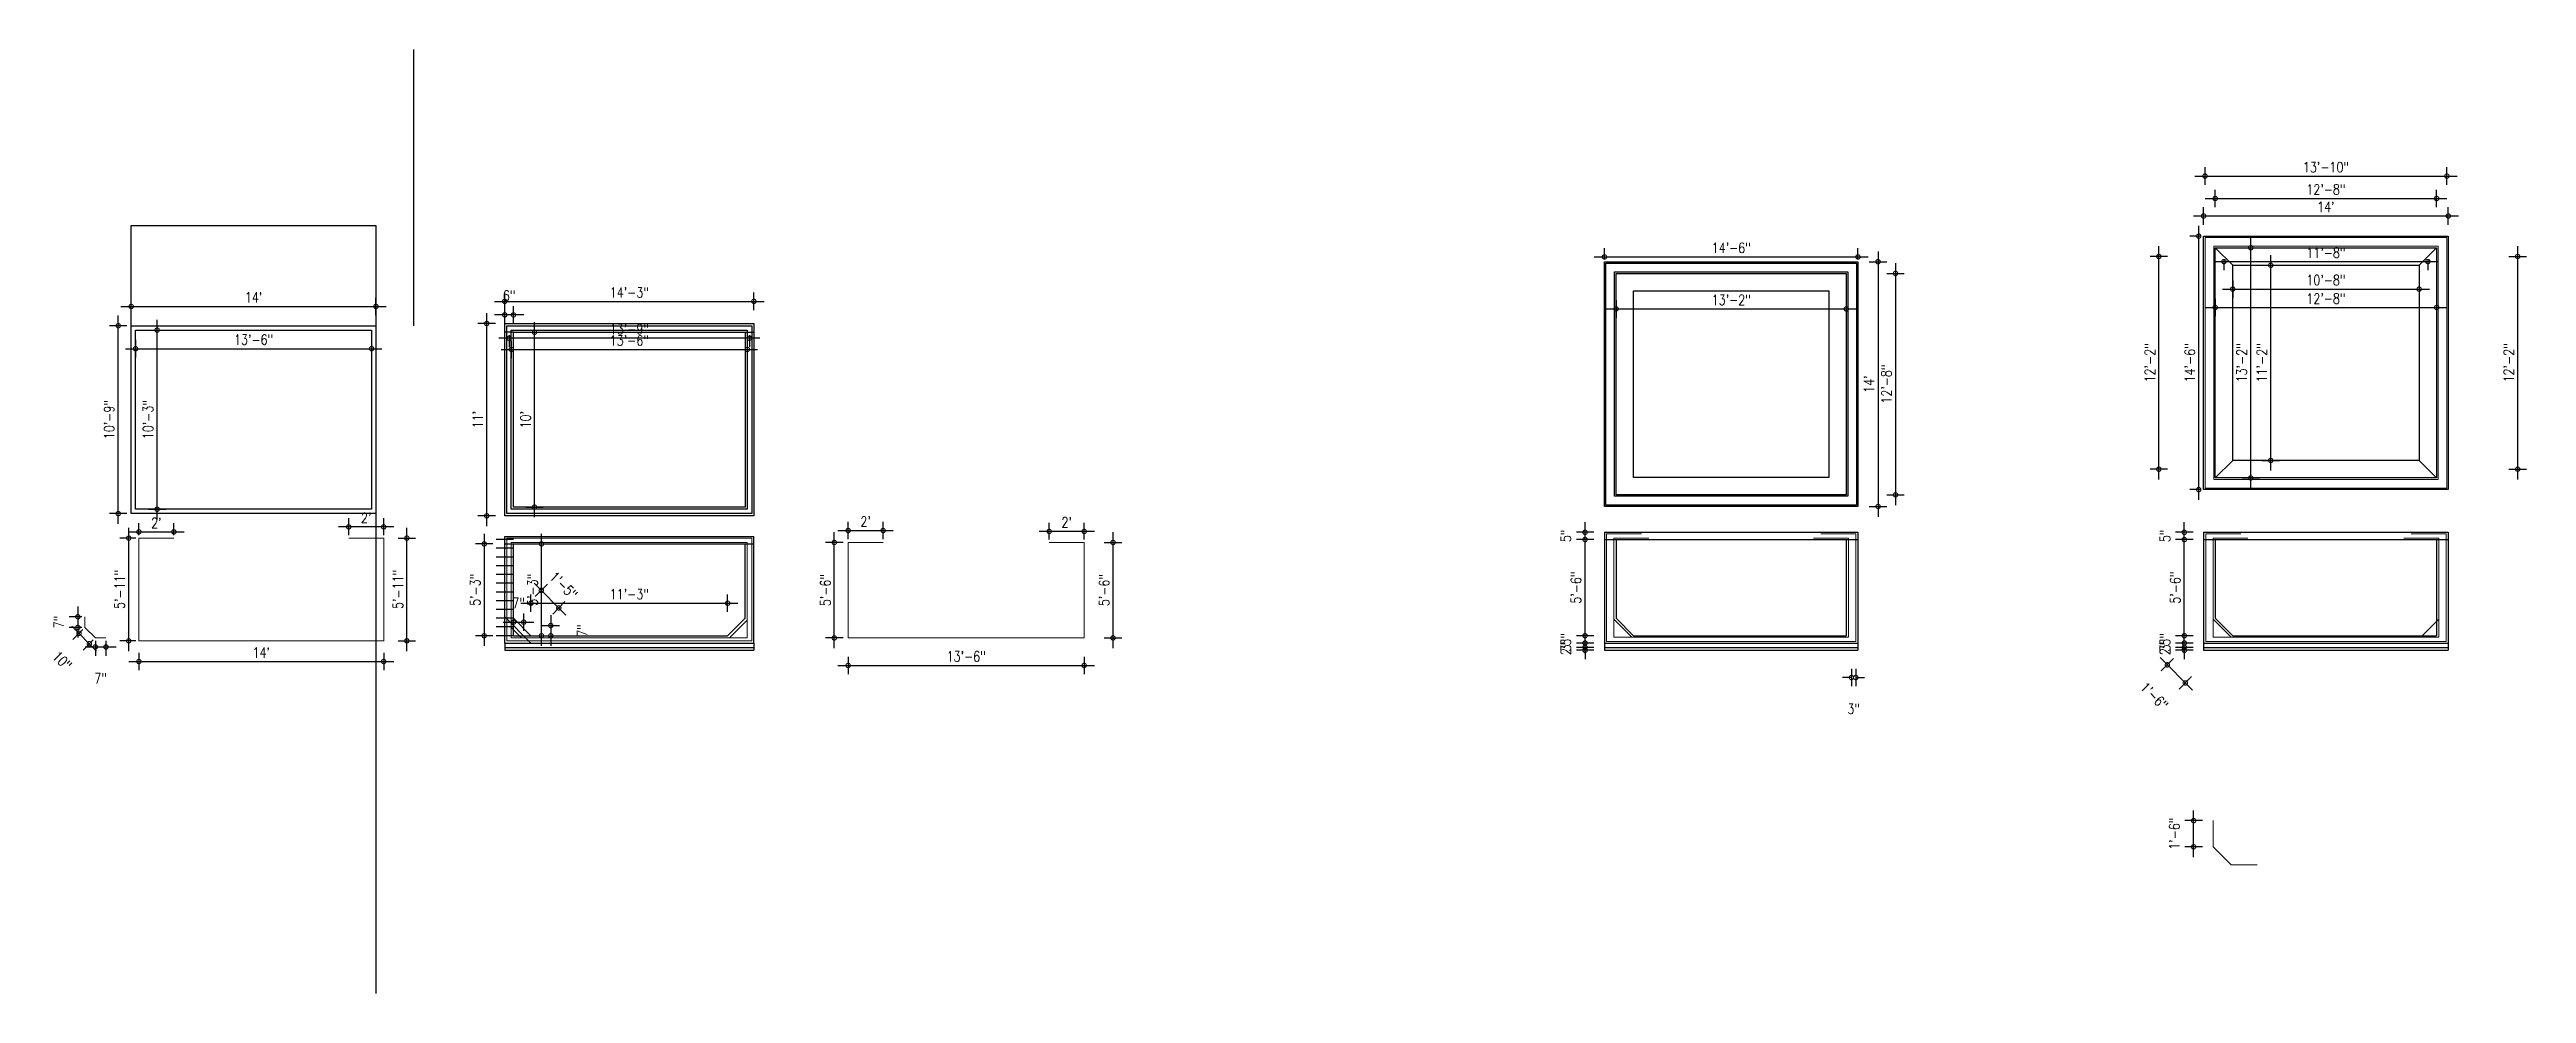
# Model space of a CAD drawing. Header units: inches. Extents: x -5000150 to -4989519, y -3262115 to -3259800.
# Drawn here: x -4993593 to -4991893, y -3262115 to -3261468 of the extents above; entities that cross this region are included whole.
import ezdxf

# ---------------------------------------------------------------- set-up
doc = ezdxf.new("R2010")
doc.units = ezdxf.units.IN
doc.header["$LTSCALE"] = 2
doc.header["$MEASUREMENT"] = 0
doc.header["$PDMODE"] = 34
doc.layers.get('0').update_dxf_attribs({"linetype": 'CONTINUOUS'})
doc.layers.get('DEFPOINTS').update_dxf_attribs({"color": 141, "linetype": 'CONTINUOUS'})
doc.layers.add('window', color=4, linetype='CONTINUOUS', lineweight=13)
doc.styles.add('ROMANS', font='Romans.shx', dxfattribs={"width": 0.8})
doc.dimstyles.new('8 SCALE', dxfattribs={"dimscale": 0, "dimtxt": 7, "dimasz": 6, "dimexe": 6, "dimexo": 2, "dimgap": 2, "dimtad": 1, "dimdec": 0, "dimzin": 0, "dimdsep": 46, "dimlunit": 4, "dimtxsty": 'ROMANS', "dimblk": 'DOTSMALL', "dimcen": 0, "dimdle": 7, "dimclrd": 8, "dimclre": 8, "dimclrt": 3, "dimadec": 0, "dimazin": 0, "dimtfac": 1, "dimtdec": 0, "dimtofl": 0, "dimtmove": 2, "dimatfit": 3, "dimfxl": 6, "dimfxlon": 1, "dimtolj": 1, "dimtzin": 0, "dimarcsym": 0})

msp = doc.modelspace()

# ---------------------------------------------------------------- blocks, each defined once
blk = doc.blocks.new('_DOTSMALL')
at = {"color": 0, "linetype": 'ByBlock', "const_width": 0.5}
blk.add_lwpolyline([(-0.0625, 0, 1), (0.0625, 0, 1)], format="xyb", close=True, dxfattribs=at)
blk = doc.blocks.new('*D506')
at = {"color": 8, "lineweight": -2, "ltscale": 0.5, "transparency": 16777216}
for p, q in [((-4993294.7, -3261799.9), (-4993294.7, -3261876.9)), ((-4993288.7, -3261806.9), (-4993300.7, -3261806.9)), ((-4993288.7, -3261869.9), (-4993300.7, -3261869.9))]:
    blk.add_line(p, q, dxfattribs=at)
at = {"layer": 'DEFPOINTS', "color": 0, "ltscale": 0.5, "transparency": 16777216}
for p in [(-4993280.6, -3261806.9), (-4993294.7, -3261869.9), (-4993274.6, -3261869.9)]:
    blk.add_point(p, dxfattribs=at)
at = {"color": 8, "lineweight": -2, "ltscale": 0.5, "transparency": 16777216, "xscale": 6, "yscale": 6, "zscale": 6}
for p, rotation in [((-4993294.7, -3261806.9), 90), ((-4993294.7, -3261869.9), 270)]:
    blk.add_blockref('_DOTSMALL', p, dxfattribs=dict(at, rotation=rotation))
at = {"color": 3, "ltscale": 0.5, "transparency": 16777216, "insert": (-4993300.8, -3261838.4), "char_height": 7, "attachment_point": 5, "rotation": 90, "style": 'ROMANS'}
blk.add_mtext('\\A1;5\'-3"', dxfattribs=at)
blk = doc.blocks.new('*D498')
at = {"color": 8, "lineweight": -2, "ltscale": 0.5, "transparency": 16777216}
for p, q in [((-4993538.7, -3261798.6), (-4993500.7, -3261798.6)), ((-4993531.7, -3261800.9), (-4993531.7, -3261792.6)), ((-4993507.7, -3261800.9), (-4993507.7, -3261792.6))]:
    blk.add_line(p, q, dxfattribs=at)
at = {"layer": 'DEFPOINTS', "color": 0, "ltscale": 0.5, "transparency": 16777216}
for p in [(-4993531.7, -3261802.9), (-4993507.7, -3261798.6), (-4993507.7, -3261802.9)]:
    blk.add_point(p, dxfattribs=at)
at = {"color": 8, "lineweight": -2, "ltscale": 0.5, "transparency": 16777216, "xscale": 6, "yscale": 6, "zscale": 6, "rotation": 180}
blk.add_blockref('_DOTSMALL', (-4993531.7, -3261798.6), dxfattribs=at)
at = {"color": 8, "lineweight": -2, "ltscale": 0.5, "transparency": 16777216, "xscale": 6, "yscale": 6, "zscale": 6}
blk.add_blockref('_DOTSMALL', (-4993507.7, -3261798.6), dxfattribs=at)
at = {"color": 3, "ltscale": 0.5, "transparency": 16777216, "insert": (-4993519.7, -3261792.5), "char_height": 7, "attachment_point": 5, "style": 'ROMANS'}
blk.add_mtext("\\A1;2'", dxfattribs=at)
blk = doc.blocks.new('*D499')
at = {"color": 8, "lineweight": -2, "ltscale": 0.5, "transparency": 16777216}
for p, q in [((-4993533.7, -3261802.9), (-4993544.7, -3261802.9)), ((-4993538.7, -3261880.4), (-4993538.7, -3261795.9)), ((-4993533.7, -3261873.4), (-4993544.7, -3261873.4))]:
    blk.add_line(p, q, dxfattribs=at)
at = {"layer": 'DEFPOINTS', "color": 0, "ltscale": 0.5, "transparency": 16777216}
for p in [(-4993538.7, -3261802.9), (-4993531.7, -3261802.9), (-4993531.7, -3261873.4)]:
    blk.add_point(p, dxfattribs=at)
at = {"color": 8, "lineweight": -2, "ltscale": 0.5, "transparency": 16777216, "xscale": 6, "yscale": 6, "zscale": 6}
for p, rotation in [((-4993538.7, -3261802.9), 90), ((-4993538.7, -3261873.4), 270)]:
    blk.add_blockref('_DOTSMALL', p, dxfattribs=dict(at, rotation=rotation))
at = {"color": 3, "ltscale": 0.5, "transparency": 16777216, "insert": (-4993544.9, -3261838.1), "char_height": 7, "attachment_point": 5, "rotation": 90, "style": 'ROMANS'}
blk.add_mtext('\\A1;5\'-11"', dxfattribs=at)
blk = doc.blocks.new('*D500')
at = {"color": 8, "lineweight": -2, "ltscale": 0.5, "transparency": 16777216}
for p, q in [((-4993538.7, -3261887.6), (-4993356.7, -3261887.6)), ((-4993531.7, -3261881.6), (-4993531.7, -3261893.6)), ((-4993363.7, -3261881.6), (-4993363.7, -3261893.6))]:
    blk.add_line(p, q, dxfattribs=at)
at = {"layer": 'DEFPOINTS', "color": 0, "ltscale": 0.5, "transparency": 16777216}
for p in [(-4993531.7, -3261873.4), (-4993363.7, -3261873.4), (-4993363.7, -3261887.6)]:
    blk.add_point(p, dxfattribs=at)
at = {"color": 8, "lineweight": -2, "ltscale": 0.5, "transparency": 16777216, "xscale": 6, "yscale": 6, "zscale": 6, "rotation": 180}
blk.add_blockref('_DOTSMALL', (-4993531.7, -3261887.6), dxfattribs=at)
at = {"color": 8, "lineweight": -2, "ltscale": 0.5, "transparency": 16777216, "xscale": 6, "yscale": 6, "zscale": 6}
blk.add_blockref('_DOTSMALL', (-4993363.7, -3261887.6), dxfattribs=at)
at = {"color": 3, "ltscale": 0.5, "transparency": 16777216, "insert": (-4993447.7, -3261881.5), "char_height": 7, "attachment_point": 5, "style": 'ROMANS'}
blk.add_mtext("\\A1;14'", dxfattribs=at)
blk = doc.blocks.new('*D501')
at = {"color": 8, "lineweight": -2, "ltscale": 0.5, "transparency": 16777216}
for p, q in [((-4993353.8, -3261802.9), (-4993341.8, -3261802.9)), ((-4993347.8, -3261880.4), (-4993347.8, -3261795.9)), ((-4993353.8, -3261873.4), (-4993341.8, -3261873.4))]:
    blk.add_line(p, q, dxfattribs=at)
at = {"layer": 'DEFPOINTS', "color": 0, "ltscale": 0.5, "transparency": 16777216}
for p in [(-4993363.7, -3261802.9), (-4993347.8, -3261802.9), (-4993363.7, -3261873.4)]:
    blk.add_point(p, dxfattribs=at)
at = {"color": 8, "lineweight": -2, "ltscale": 0.5, "transparency": 16777216, "xscale": 6, "yscale": 6, "zscale": 6}
for p, rotation in [((-4993347.8, -3261802.9), 90), ((-4993347.8, -3261873.4), 270)]:
    blk.add_blockref('_DOTSMALL', p, dxfattribs=dict(at, rotation=rotation))
at = {"color": 3, "ltscale": 0.5, "transparency": 16777216, "insert": (-4993353.9, -3261838.1), "char_height": 7, "attachment_point": 5, "rotation": 90, "style": 'ROMANS'}
blk.add_mtext('\\A1;5\'-11"', dxfattribs=at)
blk = doc.blocks.new('*D502')
at = {"color": 8, "lineweight": -2, "ltscale": 0.5, "transparency": 16777216}
for p, q in [((-4993356.7, -3261795.2), (-4993394.7, -3261795.2)), ((-4993387.7, -3261800.9), (-4993387.7, -3261789.2)), ((-4993363.7, -3261800.9), (-4993363.7, -3261789.2))]:
    blk.add_line(p, q, dxfattribs=at)
at = {"layer": 'DEFPOINTS', "color": 0, "ltscale": 0.5, "transparency": 16777216}
for p in [(-4993387.7, -3261795.2), (-4993387.7, -3261802.9), (-4993363.7, -3261802.9)]:
    blk.add_point(p, dxfattribs=at)
at = {"color": 8, "lineweight": -2, "ltscale": 0.5, "transparency": 16777216, "xscale": 6, "yscale": 6, "zscale": 6, "rotation": 180}
blk.add_blockref('_DOTSMALL', (-4993387.7, -3261795.2), dxfattribs=at)
at = {"color": 8, "lineweight": -2, "ltscale": 0.5, "transparency": 16777216, "xscale": 6, "yscale": 6, "zscale": 6}
blk.add_blockref('_DOTSMALL', (-4993363.7, -3261795.2), dxfattribs=at)
at = {"color": 3, "ltscale": 0.5, "transparency": 16777216, "insert": (-4993375.7, -3261789), "char_height": 7, "attachment_point": 5, "style": 'ROMANS'}
blk.add_mtext("\\A1;2'", dxfattribs=at)
blk = doc.blocks.new('*D503')
at = {"color": 8, "lineweight": -2, "ltscale": 0.5, "transparency": 16777216}
for p, q in [((-4993570.8, -3261856.9), (-4993579.6, -3261856.9)), ((-4993573.6, -3261849.9), (-4993573.6, -3261871.2)), ((-4993570.8, -3261864.2), (-4993579.6, -3261864.2))]:
    blk.add_line(p, q, dxfattribs=at)
at = {"layer": 'DEFPOINTS', "color": 0, "ltscale": 0.5, "transparency": 16777216}
for p in [(-4993568.8, -3261856.9), (-4993573.6, -3261864.2), (-4993568.8, -3261864.2)]:
    blk.add_point(p, dxfattribs=at)
at = {"color": 8, "lineweight": -2, "ltscale": 0.5, "transparency": 16777216, "xscale": 6, "yscale": 6, "zscale": 6}
for p, rotation in [((-4993573.6, -3261856.9), 90), ((-4993573.6, -3261864.2), 270)]:
    blk.add_blockref('_DOTSMALL', p, dxfattribs=dict(at, rotation=rotation))
at = {"color": 3, "ltscale": 0.5, "transparency": 16777216, "insert": (-4993586.7, -3261860.5), "char_height": 7, "attachment_point": 5, "rotation": 90, "style": 'ROMANS'}
blk.add_mtext('\\A1;7"', dxfattribs=at)
blk = doc.blocks.new('*D504')
at = {"color": 8, "lineweight": -2, "ltscale": 0.5, "transparency": 16777216}
for p, q in [((-4993577.8, -3261863.3), (-4993560.7, -3261880.4)), ((-4993570.2, -3261865.6), (-4993577.1, -3261872.5)), ((-4993563, -3261872.8), (-4993569.9, -3261879.7))]:
    blk.add_line(p, q, dxfattribs=at)
at = {"layer": 'DEFPOINTS', "color": 0, "ltscale": 0.5, "transparency": 16777216}
for p in [(-4993568.8, -3261864.2), (-4993561.6, -3261871.4), (-4993565.7, -3261875.4)]:
    blk.add_point(p, dxfattribs=at)
at = {"color": 8, "lineweight": -2, "ltscale": 0.5, "transparency": 16777216, "xscale": 6, "yscale": 6, "zscale": 6}
for p, rotation in [((-4993572.8, -3261868.2), 135.0000000037203), ((-4993565.7, -3261875.4), 315.0000000037202)]:
    blk.add_blockref('_DOTSMALL', p, dxfattribs=dict(at, rotation=rotation))
at = {"color": 3, "ltscale": 0.5, "transparency": 16777216, "insert": (-4993584.4, -3261887), "char_height": 7, "attachment_point": 5, "rotation": 315, "style": 'ROMANS'}
blk.add_mtext('\\A1;10"', dxfattribs=at)
blk = doc.blocks.new('*D505')
at = {"color": 8, "lineweight": -2, "ltscale": 0.5, "transparency": 16777216}
for p, q in [((-4993561.6, -3261873.4), (-4993561.6, -3261883.6)), ((-4993554.3, -3261873.4), (-4993554.3, -3261883.6)), ((-4993568.6, -3261877.6), (-4993547.3, -3261877.6))]:
    blk.add_line(p, q, dxfattribs=at)
at = {"layer": 'DEFPOINTS', "color": 0, "ltscale": 0.5, "transparency": 16777216}
for p in [(-4993561.6, -3261871.4), (-4993554.3, -3261871.4), (-4993554.3, -3261877.6)]:
    blk.add_point(p, dxfattribs=at)
at = {"color": 8, "lineweight": -2, "ltscale": 0.5, "transparency": 16777216, "xscale": 6, "yscale": 6, "zscale": 6, "rotation": 180}
blk.add_blockref('_DOTSMALL', (-4993561.6, -3261877.6), dxfattribs=at)
at = {"color": 8, "lineweight": -2, "ltscale": 0.5, "transparency": 16777216, "xscale": 6, "yscale": 6, "zscale": 6}
blk.add_blockref('_DOTSMALL', (-4993554.3, -3261877.6), dxfattribs=at)
at = {"color": 3, "ltscale": 0.5, "transparency": 16777216, "insert": (-4993558, -3261899.1), "char_height": 7, "attachment_point": 5, "style": 'ROMANS'}
blk.add_mtext('\\A1;7"', dxfattribs=at)
blk = doc.blocks.new('*D507')
at = {"color": 8, "lineweight": -2, "ltscale": 0.5, "transparency": 16777216}
for p, q in [((-4992869.1, -3261805.9), (-4992857.1, -3261805.9)), ((-4992863.1, -3261878.4), (-4992863.1, -3261798.9)), ((-4992869.1, -3261871.4), (-4992857.1, -3261871.4))]:
    blk.add_line(p, q, dxfattribs=at)
at = {"layer": 'DEFPOINTS', "color": 0, "ltscale": 0.5, "transparency": 16777216}
for p in [(-4992882.9, -3261805.9), (-4992863.1, -3261805.9), (-4992882.9, -3261871.4)]:
    blk.add_point(p, dxfattribs=at)
at = {"color": 8, "lineweight": -2, "ltscale": 0.5, "transparency": 16777216, "xscale": 6, "yscale": 6, "zscale": 6}
for p, rotation in [((-4992863.1, -3261805.9), 90), ((-4992863.1, -3261871.4), 270)]:
    blk.add_blockref('_DOTSMALL', p, dxfattribs=dict(at, rotation=rotation))
at = {"color": 3, "ltscale": 0.5, "transparency": 16777216, "insert": (-4992869.2, -3261838.6), "char_height": 7, "attachment_point": 5, "rotation": 90, "style": 'ROMANS'}
blk.add_mtext('\\A1;5\'-6"', dxfattribs=at)
blk = doc.blocks.new('*D508')
at = {"color": 8, "lineweight": -2, "ltscale": 0.5, "transparency": 16777216}
for p, q in [((-4992875.9, -3261798.3), (-4992913.9, -3261798.3)), ((-4992906.9, -3261803.9), (-4992906.9, -3261792.3)), ((-4992882.9, -3261803.9), (-4992882.9, -3261792.3))]:
    blk.add_line(p, q, dxfattribs=at)
at = {"layer": 'DEFPOINTS', "color": 0, "ltscale": 0.5, "transparency": 16777216}
for p in [(-4992906.9, -3261798.3), (-4992906.9, -3261805.9), (-4992882.9, -3261805.9)]:
    blk.add_point(p, dxfattribs=at)
at = {"color": 8, "lineweight": -2, "ltscale": 0.5, "transparency": 16777216, "xscale": 6, "yscale": 6, "zscale": 6, "rotation": 180}
blk.add_blockref('_DOTSMALL', (-4992906.9, -3261798.3), dxfattribs=at)
at = {"color": 8, "lineweight": -2, "ltscale": 0.5, "transparency": 16777216, "xscale": 6, "yscale": 6, "zscale": 6}
blk.add_blockref('_DOTSMALL', (-4992882.9, -3261798.3), dxfattribs=at)
at = {"color": 3, "ltscale": 0.5, "transparency": 16777216, "insert": (-4992894.9, -3261792.1), "char_height": 7, "attachment_point": 5, "style": 'ROMANS'}
blk.add_mtext("\\A1;2'", dxfattribs=at)
blk = doc.blocks.new('*D509')
at = {"color": 8, "lineweight": -2, "ltscale": 0.5, "transparency": 16777216}
for p, q in [((-4993051.9, -3261890.3), (-4992875.9, -3261890.3)), ((-4993044.9, -3261884.3), (-4993044.9, -3261896.3)), ((-4992882.9, -3261884.3), (-4992882.9, -3261896.3))]:
    blk.add_line(p, q, dxfattribs=at)
at = {"layer": 'DEFPOINTS', "color": 0, "ltscale": 0.5, "transparency": 16777216}
for p in [(-4993044.9, -3261871.4), (-4992882.9, -3261871.4), (-4992882.9, -3261890.3)]:
    blk.add_point(p, dxfattribs=at)
at = {"color": 8, "lineweight": -2, "ltscale": 0.5, "transparency": 16777216, "xscale": 6, "yscale": 6, "zscale": 6, "rotation": 180}
blk.add_blockref('_DOTSMALL', (-4993044.9, -3261890.3), dxfattribs=at)
at = {"color": 8, "lineweight": -2, "ltscale": 0.5, "transparency": 16777216, "xscale": 6, "yscale": 6, "zscale": 6}
blk.add_blockref('_DOTSMALL', (-4992882.9, -3261890.3), dxfattribs=at)
at = {"color": 3, "ltscale": 0.5, "transparency": 16777216, "insert": (-4992963.9, -3261884.1), "char_height": 7, "attachment_point": 5, "style": 'ROMANS'}
blk.add_mtext('\\A1;13\'-6"', dxfattribs=at)
blk = doc.blocks.new('*D510')
at = {"color": 8, "lineweight": -2, "ltscale": 0.5, "transparency": 16777216}
for p, q in [((-4993048.4, -3261805.9), (-4993060.4, -3261805.9)), ((-4993054.4, -3261878.4), (-4993054.4, -3261798.9)), ((-4993048.4, -3261871.4), (-4993060.4, -3261871.4))]:
    blk.add_line(p, q, dxfattribs=at)
at = {"layer": 'DEFPOINTS', "color": 0, "ltscale": 0.5, "transparency": 16777216}
for p in [(-4993054.4, -3261805.9), (-4993044.9, -3261805.9), (-4993044.9, -3261871.4)]:
    blk.add_point(p, dxfattribs=at)
at = {"color": 8, "lineweight": -2, "ltscale": 0.5, "transparency": 16777216, "xscale": 6, "yscale": 6, "zscale": 6}
for p, rotation in [((-4993054.4, -3261805.9), 90), ((-4993054.4, -3261871.4), 270)]:
    blk.add_blockref('_DOTSMALL', p, dxfattribs=dict(at, rotation=rotation))
at = {"color": 3, "ltscale": 0.5, "transparency": 16777216, "insert": (-4993060.5, -3261838.6), "char_height": 7, "attachment_point": 5, "rotation": 90, "style": 'ROMANS'}
blk.add_mtext('\\A1;5\'-6"', dxfattribs=at)
blk = doc.blocks.new('*D511')
at = {"color": 8, "lineweight": -2, "ltscale": 0.5, "transparency": 16777216}
for p, q in [((-4993051.9, -3261797.7), (-4993013.9, -3261797.7)), ((-4993044.9, -3261803.7), (-4993044.9, -3261791.7)), ((-4993020.9, -3261803.7), (-4993020.9, -3261791.7))]:
    blk.add_line(p, q, dxfattribs=at)
at = {"layer": 'DEFPOINTS', "color": 0, "ltscale": 0.5, "transparency": 16777216}
for p in [(-4993044.9, -3261805.9), (-4993020.9, -3261797.7), (-4993020.9, -3261805.9)]:
    blk.add_point(p, dxfattribs=at)
at = {"color": 8, "lineweight": -2, "ltscale": 0.5, "transparency": 16777216, "xscale": 6, "yscale": 6, "zscale": 6, "rotation": 180}
blk.add_blockref('_DOTSMALL', (-4993044.9, -3261797.7), dxfattribs=at)
at = {"color": 8, "lineweight": -2, "ltscale": 0.5, "transparency": 16777216, "xscale": 6, "yscale": 6, "zscale": 6}
blk.add_blockref('_DOTSMALL', (-4993020.9, -3261797.7), dxfattribs=at)
at = {"color": 3, "ltscale": 0.5, "transparency": 16777216, "insert": (-4993032.9, -3261791.5), "char_height": 7, "attachment_point": 5, "style": 'ROMANS'}
blk.add_mtext("\\A1;2'", dxfattribs=at)
blk = doc.blocks.new('*D512')
at = {"color": 8, "lineweight": -2, "ltscale": 0.5, "transparency": 16777216}
for p, q in [((-4993280.6, -3261646.4), (-4993280.6, -3261634.4)), ((-4993109.6, -3261646.4), (-4993109.6, -3261634.4)), ((-4993287.6, -3261640.4), (-4993102.6, -3261640.4))]:
    blk.add_line(p, q, dxfattribs=at)
at = {"layer": 'DEFPOINTS', "color": 0, "ltscale": 0.5, "transparency": 16777216}
for p in [(-4993109.6, -3261640.4), (-4993280.6, -3261655.6), (-4993109.6, -3261655.6)]:
    blk.add_point(p, dxfattribs=at)
at = {"color": 8, "lineweight": -2, "ltscale": 0.5, "transparency": 16777216, "xscale": 6, "yscale": 6, "zscale": 6, "rotation": 180}
blk.add_blockref('_DOTSMALL', (-4993280.6, -3261640.4), dxfattribs=at)
at = {"color": 8, "lineweight": -2, "ltscale": 0.5, "transparency": 16777216, "xscale": 6, "yscale": 6, "zscale": 6}
blk.add_blockref('_DOTSMALL', (-4993109.6, -3261640.4), dxfattribs=at)
at = {"color": 3, "ltscale": 0.5, "transparency": 16777216, "insert": (-4993195.1, -3261634.3), "char_height": 7, "attachment_point": 5, "style": 'ROMANS'}
blk.add_mtext('\\A1;14\'-3"', dxfattribs=at)
blk = doc.blocks.new('*D513')
at = {"color": 8, "lineweight": -2, "ltscale": 0.5, "transparency": 16777216}
for p, q in [((-4993276.1, -3261667.4), (-4993276.1, -3261679.4)), ((-4993114.1, -3261667.4), (-4993114.1, -3261679.4)), ((-4993283.1, -3261673.4), (-4993107.1, -3261673.4))]:
    blk.add_line(p, q, dxfattribs=at)
at = {"layer": 'DEFPOINTS', "color": 0, "ltscale": 0.5, "transparency": 16777216}
for p in [(-4993276.1, -3261661.6), (-4993114.1, -3261661.6), (-4993114.1, -3261673.4)]:
    blk.add_point(p, dxfattribs=at)
at = {"color": 8, "lineweight": -2, "ltscale": 0.5, "transparency": 16777216, "xscale": 6, "yscale": 6, "zscale": 6, "rotation": 180}
blk.add_blockref('_DOTSMALL', (-4993276.1, -3261673.4), dxfattribs=at)
at = {"color": 8, "lineweight": -2, "ltscale": 0.5, "transparency": 16777216, "xscale": 6, "yscale": 6, "zscale": 6}
blk.add_blockref('_DOTSMALL', (-4993114.1, -3261673.4), dxfattribs=at)
at = {"color": 3, "ltscale": 0.5, "transparency": 16777216, "insert": (-4993195.1, -3261667.3), "char_height": 7, "attachment_point": 5, "style": 'ROMANS'}
blk.add_mtext('\\A1;13\'-6"', dxfattribs=at)
blk = doc.blocks.new('*D514')
at = {"color": 8, "lineweight": -2, "ltscale": 0.5, "transparency": 16777216}
for p, q in [((-4993266.2, -3261661.6), (-4993254.2, -3261661.6)), ((-4993260.2, -3261788.6), (-4993260.2, -3261654.6)), ((-4993266.2, -3261781.6), (-4993254.2, -3261781.6))]:
    blk.add_line(p, q, dxfattribs=at)
at = {"layer": 'DEFPOINTS', "color": 0, "ltscale": 0.5, "transparency": 16777216}
for p in [(-4993274.6, -3261661.6), (-4993260.2, -3261661.6), (-4993274.6, -3261781.6)]:
    blk.add_point(p, dxfattribs=at)
at = {"color": 8, "lineweight": -2, "ltscale": 0.5, "transparency": 16777216, "xscale": 6, "yscale": 6, "zscale": 6}
for p, rotation in [((-4993260.2, -3261661.6), 90), ((-4993260.2, -3261781.6), 270)]:
    blk.add_blockref('_DOTSMALL', p, dxfattribs=dict(at, rotation=rotation))
at = {"color": 3, "ltscale": 0.5, "transparency": 16777216, "insert": (-4993266.3, -3261721.6), "char_height": 7, "attachment_point": 5, "rotation": 90, "style": 'ROMANS'}
blk.add_mtext("\\A1;10'", dxfattribs=at)
blk = doc.blocks.new('*D515')
at = {"color": 8, "lineweight": -2, "ltscale": 0.5, "transparency": 16777216}
for p, q in [((-4993293, -3261794.6), (-4993293, -3261648.6)), ((-4993287, -3261655.6), (-4993299, -3261655.6)), ((-4993287, -3261787.6), (-4993299, -3261787.6))]:
    blk.add_line(p, q, dxfattribs=at)
at = {"layer": 'DEFPOINTS', "color": 0, "ltscale": 0.5, "transparency": 16777216}
for p in [(-4993293, -3261655.6), (-4993280.6, -3261655.6), (-4993280.6, -3261787.6)]:
    blk.add_point(p, dxfattribs=at)
at = {"color": 8, "lineweight": -2, "ltscale": 0.5, "transparency": 16777216, "xscale": 6, "yscale": 6, "zscale": 6}
for p, rotation in [((-4993293, -3261655.6), 90), ((-4993293, -3261787.6), 270)]:
    blk.add_blockref('_DOTSMALL', p, dxfattribs=dict(at, rotation=rotation))
at = {"color": 3, "ltscale": 0.5, "transparency": 16777216, "insert": (-4993299.1, -3261721.6), "char_height": 7, "attachment_point": 5, "rotation": 90, "style": 'ROMANS'}
blk.add_mtext("\\A1;11'", dxfattribs=at)
blk = doc.blocks.new('*D516')
at = {"color": 8, "lineweight": -2, "ltscale": 0.5, "transparency": 16777216}
for p, q in [((-4993255.4, -3261876.9), (-4993255.4, -3261799.9)), ((-4993261.4, -3261806.9), (-4993249.4, -3261806.9)), ((-4993261.4, -3261869.9), (-4993249.4, -3261869.9))]:
    blk.add_line(p, q, dxfattribs=at)
at = {"layer": 'DEFPOINTS', "color": 0, "ltscale": 0.5, "transparency": 16777216}
for p in [(-4993274.6, -3261806.9), (-4993255.4, -3261806.9), (-4993274.6, -3261869.9)]:
    blk.add_point(p, dxfattribs=at)
at = {"color": 8, "lineweight": -2, "ltscale": 0.5, "transparency": 16777216, "xscale": 6, "yscale": 6, "zscale": 6}
for p, rotation in [((-4993255.4, -3261806.9), 90), ((-4993255.4, -3261869.9), 270)]:
    blk.add_blockref('_DOTSMALL', p, dxfattribs=dict(at, rotation=rotation))
at = {"color": 3, "ltscale": 0.5, "transparency": 16777216, "insert": (-4993261.5, -3261838.4), "char_height": 7, "attachment_point": 5, "rotation": 90, "style": 'ROMANS'}
blk.add_mtext('\\A1;5\'-3"', dxfattribs=at)
blk = doc.blocks.new('*D518')
at = {"color": 8, "lineweight": -2, "ltscale": 0.5, "transparency": 16777216}
for p, q in [((-4993544, -3261643.9), (-4993362, -3261643.9)), ((-4993537, -3261649.9), (-4993537, -3261637.9)), ((-4993369, -3261649.9), (-4993369, -3261637.9))]:
    blk.add_line(p, q, dxfattribs=at)
at = {"layer": 'DEFPOINTS', "color": 0, "ltscale": 0.5, "transparency": 16777216}
for p in [(-4993369, -3261643.9), (-4993537, -3261657.1), (-4993369, -3261657.1)]:
    blk.add_point(p, dxfattribs=at)
at = {"color": 8, "lineweight": -2, "ltscale": 0.5, "transparency": 16777216, "xscale": 6, "yscale": 6, "zscale": 6, "rotation": 180}
blk.add_blockref('_DOTSMALL', (-4993537, -3261643.9), dxfattribs=at)
at = {"color": 8, "lineweight": -2, "ltscale": 0.5, "transparency": 16777216, "xscale": 6, "yscale": 6, "zscale": 6}
blk.add_blockref('_DOTSMALL', (-4993369, -3261643.9), dxfattribs=at)
at = {"color": 3, "ltscale": 0.5, "transparency": 16777216, "insert": (-4993453, -3261637.7), "char_height": 7, "attachment_point": 5, "style": 'ROMANS'}
blk.add_mtext("\\A1;14'", dxfattribs=at)
blk = doc.blocks.new('*D519')
at = {"color": 8, "lineweight": -2, "ltscale": 0.5, "transparency": 16777216}
for p, q in [((-4993525.2, -3261660.1), (-4993513.2, -3261660.1)), ((-4993519.2, -3261790.1), (-4993519.2, -3261653.1)), ((-4993525.2, -3261783.1), (-4993513.2, -3261783.1))]:
    blk.add_line(p, q, dxfattribs=at)
at = {"layer": 'DEFPOINTS', "color": 0, "ltscale": 0.5, "transparency": 16777216}
for p in [(-4993534, -3261660.1), (-4993519.2, -3261660.1), (-4993534, -3261783.1)]:
    blk.add_point(p, dxfattribs=at)
at = {"color": 8, "lineweight": -2, "ltscale": 0.5, "transparency": 16777216, "xscale": 6, "yscale": 6, "zscale": 6}
for p, rotation in [((-4993519.2, -3261660.1), 90), ((-4993519.2, -3261783.1), 270)]:
    blk.add_blockref('_DOTSMALL', p, dxfattribs=dict(at, rotation=rotation))
at = {"color": 3, "ltscale": 0.5, "transparency": 16777216, "insert": (-4993525.4, -3261721.6), "char_height": 7, "attachment_point": 5, "rotation": 90, "style": 'ROMANS'}
blk.add_mtext('\\A1;10\'-3"', dxfattribs=at)
blk = doc.blocks.new('*D520')
at = {"color": 8, "lineweight": -2, "ltscale": 0.5, "transparency": 16777216}
for p, q in [((-4993534, -3261666.9), (-4993534, -3261678.9)), ((-4993372, -3261666.9), (-4993372, -3261678.9)), ((-4993541, -3261672.9), (-4993365, -3261672.9))]:
    blk.add_line(p, q, dxfattribs=at)
at = {"layer": 'DEFPOINTS', "color": 0, "ltscale": 0.5, "transparency": 16777216}
for p in [(-4993534, -3261660.1), (-4993372, -3261660.1), (-4993372, -3261672.9)]:
    blk.add_point(p, dxfattribs=at)
at = {"color": 8, "lineweight": -2, "ltscale": 0.5, "transparency": 16777216, "xscale": 6, "yscale": 6, "zscale": 6, "rotation": 180}
blk.add_blockref('_DOTSMALL', (-4993534, -3261672.9), dxfattribs=at)
at = {"color": 8, "lineweight": -2, "ltscale": 0.5, "transparency": 16777216, "xscale": 6, "yscale": 6, "zscale": 6}
blk.add_blockref('_DOTSMALL', (-4993372, -3261672.9), dxfattribs=at)
at = {"color": 3, "ltscale": 0.5, "transparency": 16777216, "insert": (-4993453, -3261666.7), "char_height": 7, "attachment_point": 5, "style": 'ROMANS'}
blk.add_mtext('\\A1;13\'-6"', dxfattribs=at)
blk = doc.blocks.new('*D521')
at = {"color": 8, "lineweight": -2, "ltscale": 0.5, "transparency": 16777216}
for p, q in [((-4993545.9, -3261793.1), (-4993545.9, -3261650.1)), ((-4993539.9, -3261657.1), (-4993551.9, -3261657.1)), ((-4993539.9, -3261786.1), (-4993551.9, -3261786.1))]:
    blk.add_line(p, q, dxfattribs=at)
at = {"layer": 'DEFPOINTS', "color": 0, "ltscale": 0.5, "transparency": 16777216}
for p in [(-4993545.9, -3261657.1), (-4993537, -3261657.1), (-4993537, -3261786.1)]:
    blk.add_point(p, dxfattribs=at)
at = {"color": 8, "lineweight": -2, "ltscale": 0.5, "transparency": 16777216, "xscale": 6, "yscale": 6, "zscale": 6}
for p, rotation in [((-4993545.9, -3261657.1), 90), ((-4993545.9, -3261786.1), 270)]:
    blk.add_blockref('_DOTSMALL', p, dxfattribs=dict(at, rotation=rotation))
at = {"color": 3, "ltscale": 0.5, "transparency": 16777216, "insert": (-4993552.1, -3261721.6), "char_height": 7, "attachment_point": 5, "rotation": 90, "style": 'ROMANS'}
blk.add_mtext('\\A1;10\'-9"', dxfattribs=at)
blk = doc.blocks.new('*D522')
at = {"color": 8, "lineweight": -2, "ltscale": 0.5, "transparency": 16777216}
for p, q in [((-4993249, -3261855.9), (-4993249, -3261876.9)), ((-4993255, -3261862.9), (-4993243, -3261862.9)), ((-4993255, -3261869.9), (-4993243, -3261869.9))]:
    blk.add_line(p, q, dxfattribs=at)
at = {"layer": 'DEFPOINTS', "color": 0, "ltscale": 0.5, "transparency": 16777216}
for p in [(-4993274.6, -3261862.9), (-4993274.6, -3261869.9), (-4993249, -3261869.9)]:
    blk.add_point(p, dxfattribs=at)
at = {"color": 8, "lineweight": -2, "ltscale": 0.5, "transparency": 16777216, "xscale": 6, "yscale": 6, "zscale": 6}
for p, rotation in [((-4993249, -3261862.9), 90), ((-4993249, -3261869.9), 270)]:
    blk.add_blockref('_DOTSMALL', p, dxfattribs=dict(at, rotation=rotation))
at = {"color": 3, "ltscale": 0.5, "transparency": 16777216, "insert": (-4993227.5, -3261866.4), "char_height": 7, "attachment_point": 5, "rotation": 90, "style": 'ROMANS'}
blk.add_mtext('\\A1;7"', dxfattribs=at)
blk = doc.blocks.new('*D517')
at = {"color": 8, "lineweight": -2, "ltscale": 0.5, "transparency": 16777216}
for p, q in [((-4993274.6, -3261866.6), (-4993274.6, -3261854.6)), ((-4993267.6, -3261866.6), (-4993267.6, -3261854.6)), ((-4993281.6, -3261860.6), (-4993260.6, -3261860.6))]:
    blk.add_line(p, q, dxfattribs=at)
at = {"layer": 'DEFPOINTS', "color": 0, "ltscale": 0.5, "transparency": 16777216}
for p in [(-4993274.6, -3261869.9), (-4993267.6, -3261860.6), (-4993267.6, -3261869.9)]:
    blk.add_point(p, dxfattribs=at)
at = {"color": 8, "lineweight": -2, "ltscale": 0.5, "transparency": 16777216, "xscale": 6, "yscale": 6, "zscale": 6, "rotation": 180}
blk.add_blockref('_DOTSMALL', (-4993274.6, -3261860.6), dxfattribs=at)
at = {"color": 8, "lineweight": -2, "ltscale": 0.5, "transparency": 16777216, "xscale": 6, "yscale": 6, "zscale": 6}
blk.add_blockref('_DOTSMALL', (-4993267.6, -3261860.6), dxfattribs=at)
at = {"color": 3, "ltscale": 0.5, "transparency": 16777216, "insert": (-4993271.1, -3261847.5), "char_height": 7, "attachment_point": 5, "style": 'ROMANS'}
blk.add_mtext('\\A1;7"', dxfattribs=at)
blk = doc.blocks.new('*D523')
at = {"color": 8, "lineweight": -2, "ltscale": 0.5, "transparency": 16777216}
for p, q in [((-4993269.6, -3261847.6), (-4993120.6, -3261847.6)), ((-4993262.6, -3261853.6), (-4993262.6, -3261841.6)), ((-4993127.6, -3261853.6), (-4993127.6, -3261841.6))]:
    blk.add_line(p, q, dxfattribs=at)
at = {"layer": 'DEFPOINTS', "color": 0, "ltscale": 0.5, "transparency": 16777216}
for p in [(-4993127.6, -3261847.6), (-4993262.6, -3261869.9), (-4993127.6, -3261869.9)]:
    blk.add_point(p, dxfattribs=at)
at = {"color": 8, "lineweight": -2, "ltscale": 0.5, "transparency": 16777216, "xscale": 6, "yscale": 6, "zscale": 6, "rotation": 180}
blk.add_blockref('_DOTSMALL', (-4993262.6, -3261847.6), dxfattribs=at)
at = {"color": 8, "lineweight": -2, "ltscale": 0.5, "transparency": 16777216, "xscale": 6, "yscale": 6, "zscale": 6}
blk.add_blockref('_DOTSMALL', (-4993127.6, -3261847.6), dxfattribs=at)
at = {"color": 3, "ltscale": 0.5, "transparency": 16777216, "insert": (-4993195.1, -3261841.4), "char_height": 7, "attachment_point": 5, "style": 'ROMANS'}
blk.add_mtext('\\A1;11\'-3"', dxfattribs=at)
blk = doc.blocks.new('*D524')
at = {"color": 8, "lineweight": -2, "ltscale": 0.5, "transparency": 16777216}
for p, q in [((-4993105.6, -3261665.7), (-4993284.6, -3261665.7)), ((-4993277.6, -3261663.6), (-4993277.6, -3261671.7)), ((-4993112.6, -3261663.6), (-4993112.6, -3261671.7))]:
    blk.add_line(p, q, dxfattribs=at)
at = {"layer": 'DEFPOINTS', "color": 0, "ltscale": 0.5, "transparency": 16777216}
for p in [(-4993277.6, -3261661.6), (-4993277.6, -3261665.7), (-4993112.6, -3261661.6)]:
    blk.add_point(p, dxfattribs=at)
at = {"color": 8, "lineweight": -2, "ltscale": 0.5, "transparency": 16777216, "xscale": 6, "yscale": 6, "zscale": 6, "rotation": 180}
blk.add_blockref('_DOTSMALL', (-4993277.6, -3261665.7), dxfattribs=at)
at = {"color": 8, "lineweight": -2, "ltscale": 0.5, "transparency": 16777216, "xscale": 6, "yscale": 6, "zscale": 6}
blk.add_blockref('_DOTSMALL', (-4993112.6, -3261665.7), dxfattribs=at)
at = {"color": 3, "ltscale": 0.5, "transparency": 16777216, "insert": (-4993195.1, -3261659.5), "char_height": 7, "attachment_point": 5, "style": 'ROMANS'}
blk.add_mtext('\\A1;13\'-9"', dxfattribs=at)
blk = doc.blocks.new('*D525')
at = {"color": 8, "lineweight": -2, "ltscale": 0.5, "transparency": 16777216}
for p, q in [((-4993260.5, -3261833.8), (-4993238.6, -3261855.7)), ((-4993259.7, -3261843), (-4993251.3, -3261834.5)), ((-4993247.7, -3261855), (-4993239.3, -3261846.5))]:
    blk.add_line(p, q, dxfattribs=at)
at = {"layer": 'DEFPOINTS', "color": 0, "ltscale": 0.5, "transparency": 16777216}
for p in [(-4993243.5, -3261850.8), (-4993274.6, -3261857.9), (-4993262.6, -3261869.9)]:
    blk.add_point(p, dxfattribs=at)
at = {"color": 8, "lineweight": -2, "ltscale": 0.5, "transparency": 16777216, "xscale": 6, "yscale": 6, "zscale": 6}
for p, rotation in [((-4993255.5, -3261838.8), 135), ((-4993243.5, -3261850.8), 315)]:
    blk.add_blockref('_DOTSMALL', p, dxfattribs=dict(at, rotation=rotation))
at = {"color": 3, "ltscale": 0.5, "transparency": 16777216, "insert": (-4993240.2, -3261835.4), "char_height": 7, "attachment_point": 5, "rotation": 315, "style": 'ROMANS'}
blk.add_mtext('\\A1;1\'-5"', dxfattribs=at)
blk = doc.blocks.new('*D526')
at = {"color": 8, "lineweight": -2, "ltscale": 0.5, "transparency": 16777216}
for p, q in [((-4993267.6, -3261649.7), (-4993287.6, -3261649.7)), ((-4993280.6, -3261655.7), (-4993280.6, -3261643.7)), ((-4993274.6, -3261655.7), (-4993274.6, -3261643.7))]:
    blk.add_line(p, q, dxfattribs=at)
at = {"layer": 'DEFPOINTS', "color": 0, "ltscale": 0.5, "transparency": 16777216}
for p in [(-4993280.6, -3261649.7), (-4993280.6, -3261661.6), (-4993274.6, -3261661.6)]:
    blk.add_point(p, dxfattribs=at)
at = {"color": 8, "lineweight": -2, "ltscale": 0.5, "transparency": 16777216, "xscale": 6, "yscale": 6, "zscale": 6, "rotation": 180}
blk.add_blockref('_DOTSMALL', (-4993280.6, -3261649.7), dxfattribs=at)
at = {"color": 8, "lineweight": -2, "ltscale": 0.5, "transparency": 16777216, "xscale": 6, "yscale": 6, "zscale": 6}
blk.add_blockref('_DOTSMALL', (-4993274.6, -3261649.7), dxfattribs=at)
at = {"color": 3, "ltscale": 0.5, "transparency": 16777216, "insert": (-4993277.6, -3261636.5), "char_height": 7, "attachment_point": 5, "style": 'ROMANS'}
blk.add_mtext('\\A1;6"', dxfattribs=at)
blk = doc.blocks.new('*D527')
at = {"color": 8, "lineweight": -2, "ltscale": 0.5, "transparency": 16777216}
for p, q in [((-4992524.8, -3261645.6), (-4992352.8, -3261645.6)), ((-4992517.8, -3261639.6), (-4992517.8, -3261651.6)), ((-4992359.8, -3261639.6), (-4992359.8, -3261651.6))]:
    blk.add_line(p, q, dxfattribs=at)
at = {"layer": 'DEFPOINTS', "color": 0, "ltscale": 0.5, "transparency": 16777216}
for p in [(-4992517.8, -3261621.2), (-4992359.8, -3261621.2), (-4992359.8, -3261645.6)]:
    blk.add_point(p, dxfattribs=at)
at = {"color": 8, "lineweight": -2, "ltscale": 0.5, "transparency": 16777216, "xscale": 6, "yscale": 6, "zscale": 6, "rotation": 180}
blk.add_blockref('_DOTSMALL', (-4992517.8, -3261645.6), dxfattribs=at)
at = {"color": 8, "lineweight": -2, "ltscale": 0.5, "transparency": 16777216, "xscale": 6, "yscale": 6, "zscale": 6}
blk.add_blockref('_DOTSMALL', (-4992359.8, -3261645.6), dxfattribs=at)
at = {"color": 3, "ltscale": 0.5, "transparency": 16777216, "insert": (-4992438.8, -3261639.4), "char_height": 7, "attachment_point": 5, "style": 'ROMANS'}
blk.add_mtext('\\A1;13\'-2"', dxfattribs=at)
blk = doc.blocks.new('*D528')
at = {"color": 8, "lineweight": -2, "ltscale": 0.5, "transparency": 16777216}
for p, q in [((-4992532.8, -3261609.9), (-4992344.8, -3261609.9)), ((-4992525.8, -3261611.2), (-4992525.8, -3261603.9)), ((-4992351.8, -3261611.2), (-4992351.8, -3261603.9))]:
    blk.add_line(p, q, dxfattribs=at)
at = {"layer": 'DEFPOINTS', "color": 0, "ltscale": 0.5, "transparency": 16777216}
for p in [(-4992525.8, -3261613.2), (-4992351.8, -3261609.9), (-4992351.8, -3261613.2)]:
    blk.add_point(p, dxfattribs=at)
at = {"color": 8, "lineweight": -2, "ltscale": 0.5, "transparency": 16777216, "xscale": 6, "yscale": 6, "zscale": 6, "rotation": 180}
blk.add_blockref('_DOTSMALL', (-4992525.8, -3261609.9), dxfattribs=at)
at = {"color": 8, "lineweight": -2, "ltscale": 0.5, "transparency": 16777216, "xscale": 6, "yscale": 6, "zscale": 6}
blk.add_blockref('_DOTSMALL', (-4992351.8, -3261609.9), dxfattribs=at)
at = {"color": 3, "ltscale": 0.5, "transparency": 16777216, "insert": (-4992438.8, -3261603.7), "char_height": 7, "attachment_point": 5, "style": 'ROMANS'}
blk.add_mtext('\\A1;14\'-6"', dxfattribs=at)
blk = doc.blocks.new('*D529')
at = {"color": 8, "lineweight": -2, "ltscale": 0.5, "transparency": 16777216}
for p, q in [((-4992344, -3261613.2), (-4992332, -3261613.2)), ((-4992338, -3261606.2), (-4992338, -3261788.2)), ((-4992344, -3261781.2), (-4992332, -3261781.2))]:
    blk.add_line(p, q, dxfattribs=at)
at = {"layer": 'DEFPOINTS', "color": 0, "ltscale": 0.5, "transparency": 16777216}
for p in [(-4992351.8, -3261613.2), (-4992351.8, -3261781.2), (-4992338, -3261781.2)]:
    blk.add_point(p, dxfattribs=at)
at = {"color": 8, "lineweight": -2, "ltscale": 0.5, "transparency": 16777216, "xscale": 6, "yscale": 6, "zscale": 6}
for p, rotation in [((-4992338, -3261613.2), 90), ((-4992338, -3261781.2), 270)]:
    blk.add_blockref('_DOTSMALL', p, dxfattribs=dict(at, rotation=rotation))
at = {"color": 3, "ltscale": 0.5, "transparency": 16777216, "insert": (-4992344.2, -3261697.2), "char_height": 7, "attachment_point": 5, "rotation": 90, "style": 'ROMANS'}
blk.add_mtext("\\A1;14'", dxfattribs=at)
blk = doc.blocks.new('*D530')
at = {"color": 8, "lineweight": -2, "ltscale": 0.5, "transparency": 16777216}
for p, q in [((-4992326, -3261614.2), (-4992326, -3261780.2)), ((-4992332, -3261621.2), (-4992320, -3261621.2)), ((-4992332, -3261773.2), (-4992320, -3261773.2))]:
    blk.add_line(p, q, dxfattribs=at)
at = {"layer": 'DEFPOINTS', "color": 0, "ltscale": 0.5, "transparency": 16777216}
for p in [(-4992359.8, -3261621.2), (-4992359.8, -3261773.2), (-4992326, -3261773.2)]:
    blk.add_point(p, dxfattribs=at)
at = {"color": 8, "lineweight": -2, "ltscale": 0.5, "transparency": 16777216, "xscale": 6, "yscale": 6, "zscale": 6}
for p, rotation in [((-4992326, -3261621.2), 90), ((-4992326, -3261773.2), 270)]:
    blk.add_blockref('_DOTSMALL', p, dxfattribs=dict(at, rotation=rotation))
at = {"color": 3, "ltscale": 0.5, "transparency": 16777216, "insert": (-4992332.2, -3261697.2), "char_height": 7, "attachment_point": 5, "rotation": 90, "style": 'ROMANS'}
blk.add_mtext('\\A1;12\'-8"', dxfattribs=at)
blk = doc.blocks.new('*D531')
at = {"color": 8, "lineweight": -2, "ltscale": 0.5, "transparency": 16777216}
for p, q in [((-4992539.1, -3261877.9), (-4992539.1, -3261871.9)), ((-4992533.1, -3261877.9), (-4992545.1, -3261877.9)), ((-4992533.1, -3261879.9), (-4992545.1, -3261879.9)), ((-4992539.1, -3261879.9), (-4992539.1, -3261885.9))]:
    blk.add_line(p, q, dxfattribs=at)
at = {"layer": 'DEFPOINTS', "color": 0, "ltscale": 0.5, "transparency": 16777216}
for p in [(-4992539.1, -3261877.9), (-4992525.8, -3261877.9), (-4992525.8, -3261879.9)]:
    blk.add_point(p, dxfattribs=at)
at = {"color": 8, "lineweight": -2, "ltscale": 0.5, "transparency": 16777216, "xscale": 6, "yscale": 6, "zscale": 6}
for p, rotation in [((-4992539.1, -3261877.9), 270), ((-4992539.1, -3261879.9), 90)]:
    blk.add_blockref('_DOTSMALL', p, dxfattribs=dict(at, rotation=rotation))
at = {"color": 3, "ltscale": 0.5, "transparency": 16777216, "insert": (-4992552.3, -3261878.9), "char_height": 7, "attachment_point": 5, "rotation": 90, "style": 'ROMANS'}
blk.add_mtext('\\A1;2"', dxfattribs=at)
blk = doc.blocks.new('*D532')
at = {"color": 8, "lineweight": -2, "ltscale": 0.5, "transparency": 16777216}
for p, q in [((-4992539.1, -3261874.9), (-4992539.1, -3261868.9)), ((-4992533.1, -3261874.9), (-4992545.1, -3261874.9)), ((-4992533.1, -3261877.9), (-4992545.1, -3261877.9)), ((-4992539.1, -3261877.9), (-4992539.1, -3261883.9))]:
    blk.add_line(p, q, dxfattribs=at)
at = {"layer": 'DEFPOINTS', "color": 0, "ltscale": 0.5, "transparency": 16777216}
for p in [(-4992539.1, -3261874.9), (-4992525.8, -3261874.9), (-4992525.8, -3261877.9)]:
    blk.add_point(p, dxfattribs=at)
at = {"color": 8, "lineweight": -2, "ltscale": 0.5, "transparency": 16777216, "xscale": 6, "yscale": 6, "zscale": 6}
for p, rotation in [((-4992539.1, -3261874.9), 270), ((-4992539.1, -3261877.9), 90)]:
    blk.add_blockref('_DOTSMALL', p, dxfattribs=dict(at, rotation=rotation))
at = {"color": 3, "ltscale": 0.5, "transparency": 16777216, "insert": (-4992552.3, -3261876.4), "char_height": 7, "attachment_point": 5, "rotation": 90, "style": 'ROMANS'}
blk.add_mtext('\\A1;3"', dxfattribs=at)
blk = doc.blocks.new('*D533')
at = {"color": 8, "lineweight": -2, "ltscale": 0.5, "transparency": 16777216}
for p, q in [((-4992533.1, -3261869.9), (-4992545.1, -3261869.9)), ((-4992539.1, -3261881.9), (-4992539.1, -3261862.9)), ((-4992533.1, -3261874.9), (-4992545.1, -3261874.9))]:
    blk.add_line(p, q, dxfattribs=at)
at = {"layer": 'DEFPOINTS', "color": 0, "ltscale": 0.5, "transparency": 16777216}
for p in [(-4992539.1, -3261869.9), (-4992525.8, -3261869.9), (-4992525.8, -3261874.9)]:
    blk.add_point(p, dxfattribs=at)
at = {"color": 8, "lineweight": -2, "ltscale": 0.5, "transparency": 16777216, "xscale": 6, "yscale": 6, "zscale": 6}
for p, rotation in [((-4992539.1, -3261869.9), 90), ((-4992539.1, -3261874.9), 270)]:
    blk.add_blockref('_DOTSMALL', p, dxfattribs=dict(at, rotation=rotation))
at = {"color": 3, "ltscale": 0.5, "transparency": 16777216, "insert": (-4992552.3, -3261872.4), "char_height": 7, "attachment_point": 5, "rotation": 90, "style": 'ROMANS'}
blk.add_mtext('\\A1;5"', dxfattribs=at)
blk = doc.blocks.new('*D534')
at = {"color": 8, "lineweight": -2, "ltscale": 0.5, "transparency": 16777216}
for p, q in [((-4992533.1, -3261803.9), (-4992545.1, -3261803.9)), ((-4992539.1, -3261876.9), (-4992539.1, -3261796.9)), ((-4992533.1, -3261869.9), (-4992545.1, -3261869.9))]:
    blk.add_line(p, q, dxfattribs=at)
at = {"layer": 'DEFPOINTS', "color": 0, "ltscale": 0.5, "transparency": 16777216}
for p in [(-4992539.1, -3261803.9), (-4992525.8, -3261803.9), (-4992525.8, -3261869.9)]:
    blk.add_point(p, dxfattribs=at)
at = {"color": 8, "lineweight": -2, "ltscale": 0.5, "transparency": 16777216, "xscale": 6, "yscale": 6, "zscale": 6}
for p, rotation in [((-4992539.1, -3261803.9), 90), ((-4992539.1, -3261869.9), 270)]:
    blk.add_blockref('_DOTSMALL', p, dxfattribs=dict(at, rotation=rotation))
at = {"color": 3, "ltscale": 0.5, "transparency": 16777216, "insert": (-4992545.3, -3261836.9), "char_height": 7, "attachment_point": 5, "rotation": 90, "style": 'ROMANS'}
blk.add_mtext('\\A1;5\'-6"', dxfattribs=at)
blk = doc.blocks.new('*D535')
at = {"color": 8, "lineweight": -2, "ltscale": 0.5, "transparency": 16777216}
for p, q in [((-4992533.1, -3261798.9), (-4992545.1, -3261798.9)), ((-4992533.1, -3261803.9), (-4992545.1, -3261803.9)), ((-4992539.1, -3261810.9), (-4992539.1, -3261791.9))]:
    blk.add_line(p, q, dxfattribs=at)
at = {"layer": 'DEFPOINTS', "color": 0, "ltscale": 0.5, "transparency": 16777216}
for p in [(-4992539.1, -3261798.9), (-4992525.8, -3261798.9), (-4992525.8, -3261803.9)]:
    blk.add_point(p, dxfattribs=at)
at = {"color": 8, "lineweight": -2, "ltscale": 0.5, "transparency": 16777216, "xscale": 6, "yscale": 6, "zscale": 6}
for p, rotation in [((-4992539.1, -3261798.9), 90), ((-4992539.1, -3261803.9), 270)]:
    blk.add_blockref('_DOTSMALL', p, dxfattribs=dict(at, rotation=rotation))
at = {"color": 3, "ltscale": 0.5, "transparency": 16777216, "insert": (-4992552.3, -3261801.4), "char_height": 7, "attachment_point": 5, "rotation": 90, "style": 'ROMANS'}
blk.add_mtext('\\A1;5"', dxfattribs=at)
blk = doc.blocks.new('*D546')
at = {"color": 8, "lineweight": -2, "ltscale": 0.5, "transparency": 16777216}
for p, q in [((-4992356.3, -3261898.6), (-4992362.3, -3261898.6)), ((-4992356.3, -3261892.6), (-4992356.3, -3261904.6)), ((-4992353.3, -3261892.6), (-4992353.3, -3261904.6)), ((-4992353.3, -3261898.6), (-4992347.3, -3261898.6))]:
    blk.add_line(p, q, dxfattribs=at)
at = {"layer": 'DEFPOINTS', "color": 0, "ltscale": 0.5, "transparency": 16777216}
for p in [(-4992356.3, -3261873.9), (-4992353.3, -3261873.9), (-4992353.3, -3261898.6)]:
    blk.add_point(p, dxfattribs=at)
at = {"color": 8, "lineweight": -2, "ltscale": 0.5, "transparency": 16777216, "xscale": 6, "yscale": 6, "zscale": 6}
blk.add_blockref('_DOTSMALL', (-4992356.3, -3261898.6), dxfattribs=at)
at = {"color": 8, "lineweight": -2, "ltscale": 0.5, "transparency": 16777216, "xscale": 6, "yscale": 6, "zscale": 6, "rotation": 180}
blk.add_blockref('_DOTSMALL', (-4992353.3, -3261898.6), dxfattribs=at)
at = {"color": 3, "ltscale": 0.5, "transparency": 16777216, "insert": (-4992354.8, -3261920.1), "char_height": 7, "attachment_point": 5, "style": 'ROMANS'}
blk.add_mtext('\\A1;3"', dxfattribs=at)
blk = doc.blocks.new('*D543')
at = {"color": 8, "lineweight": -2, "ltscale": 0.5, "transparency": 16777216}
for p, q in [((-4992082.2, -3261768.6), (-4992082.2, -3261596.6)), ((-4992088.2, -3261603.6), (-4992076.2, -3261603.6)), ((-4992088.2, -3261761.6), (-4992076.2, -3261761.6))]:
    blk.add_line(p, q, dxfattribs=at)
at = {"layer": 'DEFPOINTS', "color": 0, "ltscale": 0.5, "transparency": 16777216}
for p in [(-4992106.6, -3261603.6), (-4992082.2, -3261603.6), (-4992106.6, -3261761.6)]:
    blk.add_point(p, dxfattribs=at)
at = {"color": 8, "lineweight": -2, "ltscale": 0.5, "transparency": 16777216, "xscale": 6, "yscale": 6, "zscale": 6}
for p, rotation in [((-4992082.2, -3261603.6), 90), ((-4992082.2, -3261761.6), 270)]:
    blk.add_blockref('_DOTSMALL', p, dxfattribs=dict(at, rotation=rotation))
at = {"color": 3, "ltscale": 0.5, "transparency": 16777216, "insert": (-4992088.4, -3261682.6), "char_height": 7, "attachment_point": 5, "rotation": 90, "style": 'ROMANS'}
blk.add_mtext('\\A1;13\'-2"', dxfattribs=at)
blk = doc.blocks.new('*D544')
at = {"color": 8, "lineweight": -2, "ltscale": 0.5, "transparency": 16777216}
for p, q in [((-4992116.6, -3261595.6), (-4992123.9, -3261595.6)), ((-4992117.9, -3261776.6), (-4992117.9, -3261588.6)), ((-4992116.6, -3261769.6), (-4992123.9, -3261769.6))]:
    blk.add_line(p, q, dxfattribs=at)
at = {"layer": 'DEFPOINTS', "color": 0, "ltscale": 0.5, "transparency": 16777216}
for p in [(-4992117.9, -3261595.6), (-4992114.6, -3261595.6), (-4992114.6, -3261769.6)]:
    blk.add_point(p, dxfattribs=at)
at = {"color": 8, "lineweight": -2, "ltscale": 0.5, "transparency": 16777216, "xscale": 6, "yscale": 6, "zscale": 6}
for p, rotation in [((-4992117.9, -3261595.6), 90), ((-4992117.9, -3261769.6), 270)]:
    blk.add_blockref('_DOTSMALL', p, dxfattribs=dict(at, rotation=rotation))
at = {"color": 3, "ltscale": 0.5, "transparency": 16777216, "insert": (-4992124, -3261682.6), "char_height": 7, "attachment_point": 5, "rotation": 90, "style": 'ROMANS'}
blk.add_mtext('\\A1;14\'-6"', dxfattribs=at)
blk = doc.blocks.new('*D536')
at = {"color": 8, "lineweight": -2, "ltscale": 0.5, "transparency": 16777216}
for p, q in [((-4992121.6, -3261581.8), (-4991939.6, -3261581.8)), ((-4992114.6, -3261587.8), (-4992114.6, -3261575.8)), ((-4991946.6, -3261587.8), (-4991946.6, -3261575.8))]:
    blk.add_line(p, q, dxfattribs=at)
at = {"layer": 'DEFPOINTS', "color": 0, "ltscale": 0.5, "transparency": 16777216}
for p in [(-4991946.6, -3261581.8), (-4992114.6, -3261595.6), (-4991946.6, -3261595.6)]:
    blk.add_point(p, dxfattribs=at)
at = {"color": 8, "lineweight": -2, "ltscale": 0.5, "transparency": 16777216, "xscale": 6, "yscale": 6, "zscale": 6, "rotation": 180}
blk.add_blockref('_DOTSMALL', (-4992114.6, -3261581.8), dxfattribs=at)
at = {"color": 8, "lineweight": -2, "ltscale": 0.5, "transparency": 16777216, "xscale": 6, "yscale": 6, "zscale": 6}
blk.add_blockref('_DOTSMALL', (-4991946.6, -3261581.8), dxfattribs=at)
at = {"color": 3, "ltscale": 0.5, "transparency": 16777216, "insert": (-4992030.6, -3261575.6), "char_height": 7, "attachment_point": 5, "style": 'ROMANS'}
blk.add_mtext("\\A1;14'", dxfattribs=at)
blk = doc.blocks.new('*D537')
at = {"color": 8, "lineweight": -2, "ltscale": 0.5, "transparency": 16777216}
for p, q in [((-4992106.6, -3261575.8), (-4992106.6, -3261563.8)), ((-4991954.6, -3261575.8), (-4991954.6, -3261563.8)), ((-4992113.6, -3261569.8), (-4991947.6, -3261569.8))]:
    blk.add_line(p, q, dxfattribs=at)
at = {"layer": 'DEFPOINTS', "color": 0, "ltscale": 0.5, "transparency": 16777216}
for p in [(-4991954.6, -3261569.8), (-4992106.6, -3261603.6), (-4991954.6, -3261603.6)]:
    blk.add_point(p, dxfattribs=at)
at = {"color": 8, "lineweight": -2, "ltscale": 0.5, "transparency": 16777216, "xscale": 6, "yscale": 6, "zscale": 6, "rotation": 180}
blk.add_blockref('_DOTSMALL', (-4992106.6, -3261569.8), dxfattribs=at)
at = {"color": 8, "lineweight": -2, "ltscale": 0.5, "transparency": 16777216, "xscale": 6, "yscale": 6, "zscale": 6}
blk.add_blockref('_DOTSMALL', (-4991954.6, -3261569.8), dxfattribs=at)
at = {"color": 3, "ltscale": 0.5, "transparency": 16777216, "insert": (-4992030.6, -3261563.6), "char_height": 7, "attachment_point": 5, "style": 'ROMANS'}
blk.add_mtext('\\A1;12\'-8"', dxfattribs=at)
blk = doc.blocks.new('*D538')
at = {"color": 8, "lineweight": -2, "ltscale": 0.5, "transparency": 16777216}
for p, q in [((-4992127.8, -3261877.9), (-4992127.8, -3261871.9)), ((-4992121.8, -3261877.9), (-4992133.8, -3261877.9)), ((-4992121.8, -3261879.9), (-4992133.8, -3261879.9)), ((-4992127.8, -3261879.9), (-4992127.8, -3261885.9))]:
    blk.add_line(p, q, dxfattribs=at)
at = {"layer": 'DEFPOINTS', "color": 0, "ltscale": 0.5, "transparency": 16777216}
for p in [(-4992127.8, -3261877.9), (-4992114.6, -3261877.9), (-4992114.6, -3261879.9)]:
    blk.add_point(p, dxfattribs=at)
at = {"color": 8, "lineweight": -2, "ltscale": 0.5, "transparency": 16777216, "xscale": 6, "yscale": 6, "zscale": 6}
for p, rotation in [((-4992127.8, -3261877.9), 270), ((-4992127.8, -3261879.9), 90)]:
    blk.add_blockref('_DOTSMALL', p, dxfattribs=dict(at, rotation=rotation))
at = {"color": 3, "ltscale": 0.5, "transparency": 16777216, "insert": (-4992141, -3261878.9), "char_height": 7, "attachment_point": 5, "rotation": 90, "style": 'ROMANS'}
blk.add_mtext('\\A1;2"', dxfattribs=at)
blk = doc.blocks.new('*D539')
at = {"color": 8, "lineweight": -2, "ltscale": 0.5, "transparency": 16777216}
for p, q in [((-4992127.8, -3261874.9), (-4992127.8, -3261868.9)), ((-4992121.8, -3261874.9), (-4992133.8, -3261874.9)), ((-4992121.8, -3261877.9), (-4992133.8, -3261877.9)), ((-4992127.8, -3261877.9), (-4992127.8, -3261883.9))]:
    blk.add_line(p, q, dxfattribs=at)
at = {"layer": 'DEFPOINTS', "color": 0, "ltscale": 0.5, "transparency": 16777216}
for p in [(-4992127.8, -3261874.9), (-4992114.6, -3261874.9), (-4992114.6, -3261877.9)]:
    blk.add_point(p, dxfattribs=at)
at = {"color": 8, "lineweight": -2, "ltscale": 0.5, "transparency": 16777216, "xscale": 6, "yscale": 6, "zscale": 6}
for p, rotation in [((-4992127.8, -3261874.9), 270), ((-4992127.8, -3261877.9), 90)]:
    blk.add_blockref('_DOTSMALL', p, dxfattribs=dict(at, rotation=rotation))
at = {"color": 3, "ltscale": 0.5, "transparency": 16777216, "insert": (-4992141, -3261876.4), "char_height": 7, "attachment_point": 5, "rotation": 90, "style": 'ROMANS'}
blk.add_mtext('\\A1;3"', dxfattribs=at)
blk = doc.blocks.new('*D540')
at = {"color": 8, "lineweight": -2, "ltscale": 0.5, "transparency": 16777216}
for p, q in [((-4992121.8, -3261869.9), (-4992133.8, -3261869.9)), ((-4992127.8, -3261881.9), (-4992127.8, -3261862.9)), ((-4992121.8, -3261874.9), (-4992133.8, -3261874.9))]:
    blk.add_line(p, q, dxfattribs=at)
at = {"layer": 'DEFPOINTS', "color": 0, "ltscale": 0.5, "transparency": 16777216}
for p in [(-4992127.8, -3261869.9), (-4992114.6, -3261869.9), (-4992114.6, -3261874.9)]:
    blk.add_point(p, dxfattribs=at)
at = {"color": 8, "lineweight": -2, "ltscale": 0.5, "transparency": 16777216, "xscale": 6, "yscale": 6, "zscale": 6}
for p, rotation in [((-4992127.8, -3261869.9), 90), ((-4992127.8, -3261874.9), 270)]:
    blk.add_blockref('_DOTSMALL', p, dxfattribs=dict(at, rotation=rotation))
at = {"color": 3, "ltscale": 0.5, "transparency": 16777216, "insert": (-4992141, -3261872.4), "char_height": 7, "attachment_point": 5, "rotation": 90, "style": 'ROMANS'}
blk.add_mtext('\\A1;5"', dxfattribs=at)
blk = doc.blocks.new('*D541')
at = {"color": 8, "lineweight": -2, "ltscale": 0.5, "transparency": 16777216}
for p, q in [((-4992121.8, -3261803.9), (-4992133.8, -3261803.9)), ((-4992127.8, -3261876.9), (-4992127.8, -3261796.9)), ((-4992121.8, -3261869.9), (-4992133.8, -3261869.9))]:
    blk.add_line(p, q, dxfattribs=at)
at = {"layer": 'DEFPOINTS', "color": 0, "ltscale": 0.5, "transparency": 16777216}
for p in [(-4992127.8, -3261803.9), (-4992114.6, -3261803.9), (-4992114.6, -3261869.9)]:
    blk.add_point(p, dxfattribs=at)
at = {"color": 8, "lineweight": -2, "ltscale": 0.5, "transparency": 16777216, "xscale": 6, "yscale": 6, "zscale": 6}
for p, rotation in [((-4992127.8, -3261803.9), 90), ((-4992127.8, -3261869.9), 270)]:
    blk.add_blockref('_DOTSMALL', p, dxfattribs=dict(at, rotation=rotation))
at = {"color": 3, "ltscale": 0.5, "transparency": 16777216, "insert": (-4992134, -3261836.9), "char_height": 7, "attachment_point": 5, "rotation": 90, "style": 'ROMANS'}
blk.add_mtext('\\A1;5\'-6"', dxfattribs=at)
blk = doc.blocks.new('*D542')
at = {"color": 8, "lineweight": -2, "ltscale": 0.5, "transparency": 16777216}
for p, q in [((-4992121.8, -3261798.9), (-4992133.8, -3261798.9)), ((-4992121.8, -3261803.9), (-4992133.8, -3261803.9)), ((-4992127.8, -3261810.9), (-4992127.8, -3261791.9))]:
    blk.add_line(p, q, dxfattribs=at)
at = {"layer": 'DEFPOINTS', "color": 0, "ltscale": 0.5, "transparency": 16777216}
for p in [(-4992127.8, -3261798.9), (-4992114.6, -3261798.9), (-4992114.6, -3261803.9)]:
    blk.add_point(p, dxfattribs=at)
at = {"color": 8, "lineweight": -2, "ltscale": 0.5, "transparency": 16777216, "xscale": 6, "yscale": 6, "zscale": 6}
for p, rotation in [((-4992127.8, -3261798.9), 90), ((-4992127.8, -3261803.9), 270)]:
    blk.add_blockref('_DOTSMALL', p, dxfattribs=dict(at, rotation=rotation))
at = {"color": 3, "ltscale": 0.5, "transparency": 16777216, "insert": (-4992141, -3261801.4), "char_height": 7, "attachment_point": 5, "rotation": 90, "style": 'ROMANS'}
blk.add_mtext('\\A1;5"', dxfattribs=at)
blk = doc.blocks.new('*D545')
at = {"color": 8, "lineweight": -2, "ltscale": 0.5, "transparency": 16777216}
for p, q in [((-4992113.6, -3261560.4), (-4992113.6, -3261548.4)), ((-4991947.6, -3261560.4), (-4991947.6, -3261548.4)), ((-4992120.6, -3261554.4), (-4991940.6, -3261554.4))]:
    blk.add_line(p, q, dxfattribs=at)
at = {"layer": 'DEFPOINTS', "color": 0, "ltscale": 0.5, "transparency": 16777216}
for p in [(-4991947.6, -3261554.4), (-4992113.6, -3261596.6), (-4991947.6, -3261596.6)]:
    blk.add_point(p, dxfattribs=at)
at = {"color": 8, "lineweight": -2, "ltscale": 0.5, "transparency": 16777216, "xscale": 6, "yscale": 6, "zscale": 6, "rotation": 180}
blk.add_blockref('_DOTSMALL', (-4992113.6, -3261554.4), dxfattribs=at)
at = {"color": 8, "lineweight": -2, "ltscale": 0.5, "transparency": 16777216, "xscale": 6, "yscale": 6, "zscale": 6}
blk.add_blockref('_DOTSMALL', (-4991947.6, -3261554.4), dxfattribs=at)
at = {"color": 3, "ltscale": 0.5, "transparency": 16777216, "insert": (-4992030.6, -3261548.3), "char_height": 7, "attachment_point": 5, "style": 'ROMANS'}
blk.add_mtext('\\A1;13\'-10"', dxfattribs=at)
blk = doc.blocks.new('*D547')
at = {"color": 8, "lineweight": -2, "ltscale": 0.5, "transparency": 16777216}
for p, q in [((-4992122.1, -3261907.2), (-4992144.4, -3261884.9)), ((-4992135.2, -3261885.6), (-4992143.7, -3261894.1)), ((-4992122.8, -3261898), (-4992131.3, -3261906.5))]:
    blk.add_line(p, q, dxfattribs=at)
at = {"layer": 'DEFPOINTS', "color": 0, "ltscale": 0.5, "transparency": 16777216}
for p in [(-4992108.1, -3261858.5), (-4992095.7, -3261870.9), (-4992139.4, -3261889.9)]:
    blk.add_point(p, dxfattribs=at)
at = {"color": 8, "lineweight": -2, "ltscale": 0.5, "transparency": 16777216, "xscale": 6, "yscale": 6, "zscale": 6}
for p, rotation in [((-4992139.4, -3261889.9), 134.9999999989223), ((-4992127.1, -3261902.3), 314.9999999989223)]:
    blk.add_blockref('_DOTSMALL', p, dxfattribs=dict(at, rotation=rotation))
at = {"color": 3, "ltscale": 0.5, "transparency": 16777216, "insert": (-4992148.4, -3261911.3), "char_height": 7, "attachment_point": 5, "rotation": 315, "style": 'ROMANS'}
blk.add_mtext('\\A1;1\'-6"', dxfattribs=at)
blk = doc.blocks.new('*D548')
at = {"color": 8, "lineweight": -2, "ltscale": 0.5, "transparency": 16777216}
for p, q in [((-4992121.4, -3262021.8), (-4992121.4, -3261989.8)), ((-4992115.4, -3261996.8), (-4992127.4, -3261996.8)), ((-4992115.4, -3262014.8), (-4992127.4, -3262014.8))]:
    blk.add_line(p, q, dxfattribs=at)
at = {"layer": 'DEFPOINTS', "color": 0, "ltscale": 0.5, "transparency": 16777216}
for p in [(-4992121.4, -3261996.8), (-4992108.1, -3261996.8), (-4992108.1, -3262014.8)]:
    blk.add_point(p, dxfattribs=at)
at = {"color": 8, "lineweight": -2, "ltscale": 0.5, "transparency": 16777216, "xscale": 6, "yscale": 6, "zscale": 6}
for p, rotation in [((-4992121.4, -3261996.8), 90), ((-4992121.4, -3262014.8), 270)]:
    blk.add_blockref('_DOTSMALL', p, dxfattribs=dict(at, rotation=rotation))
at = {"color": 3, "ltscale": 0.5, "transparency": 16777216, "insert": (-4992134.6, -3262005.8), "char_height": 7, "attachment_point": 5, "rotation": 90, "style": 'ROMANS'}
blk.add_mtext('\\A1;1\'-6"', dxfattribs=at)
blk = doc.blocks.new('*D549')
at = {"color": 8, "lineweight": -2, "ltscale": 0.5, "transparency": 16777216}
for p, q in [((-4992074.5, -3261615.6), (-4992062.5, -3261615.6)), ((-4992068.5, -3261756.6), (-4992068.5, -3261608.6)), ((-4992074.5, -3261749.6), (-4992062.5, -3261749.6))]:
    blk.add_line(p, q, dxfattribs=at)
at = {"layer": 'DEFPOINTS', "color": 0, "ltscale": 0.5, "transparency": 16777216}
for p in [(-4992094.6, -3261615.6), (-4992068.5, -3261615.6), (-4992094.6, -3261749.6)]:
    blk.add_point(p, dxfattribs=at)
at = {"color": 8, "lineweight": -2, "ltscale": 0.5, "transparency": 16777216, "xscale": 6, "yscale": 6, "zscale": 6}
for p, rotation in [((-4992068.5, -3261615.6), 90), ((-4992068.5, -3261749.6), 270)]:
    blk.add_blockref('_DOTSMALL', p, dxfattribs=dict(at, rotation=rotation))
at = {"color": 3, "ltscale": 0.5, "transparency": 16777216, "insert": (-4992074.6, -3261682.6), "char_height": 7, "attachment_point": 5, "rotation": 90, "style": 'ROMANS'}
blk.add_mtext('\\A1;11\'-2"', dxfattribs=at)
blk = doc.blocks.new('*D550')
at = {"color": 8, "lineweight": -2, "ltscale": 0.5, "transparency": 16777216}
for p, q in [((-4992101.6, -3261632), (-4991959.6, -3261632)), ((-4992094.6, -3261626), (-4992094.6, -3261638)), ((-4991966.6, -3261626), (-4991966.6, -3261638))]:
    blk.add_line(p, q, dxfattribs=at)
at = {"layer": 'DEFPOINTS', "color": 0, "ltscale": 0.5, "transparency": 16777216}
for p in [(-4992094.6, -3261615.6), (-4991966.6, -3261615.6), (-4991966.6, -3261632)]:
    blk.add_point(p, dxfattribs=at)
at = {"color": 8, "lineweight": -2, "ltscale": 0.5, "transparency": 16777216, "xscale": 6, "yscale": 6, "zscale": 6, "rotation": 180}
blk.add_blockref('_DOTSMALL', (-4992094.6, -3261632), dxfattribs=at)
at = {"color": 8, "lineweight": -2, "ltscale": 0.5, "transparency": 16777216, "xscale": 6, "yscale": 6, "zscale": 6}
blk.add_blockref('_DOTSMALL', (-4991966.6, -3261632), dxfattribs=at)
at = {"color": 3, "ltscale": 0.5, "transparency": 16777216, "insert": (-4992030.6, -3261625.8), "char_height": 7, "attachment_point": 5, "style": 'ROMANS'}
blk.add_mtext('\\A1;10\'-8"', dxfattribs=at)
blk = doc.blocks.new('*D551')
at = {"color": 8, "lineweight": -2, "ltscale": 0.5, "transparency": 16777216}
for p, q in [((-4992113.6, -3261644.6), (-4991947.6, -3261644.6)), ((-4992106.6, -3261638.6), (-4992106.6, -3261650.6)), ((-4991954.6, -3261638.6), (-4991954.6, -3261650.6))]:
    blk.add_line(p, q, dxfattribs=at)
at = {"layer": 'DEFPOINTS', "color": 0, "ltscale": 0.5, "transparency": 16777216}
for p in [(-4992106.6, -3261603.6), (-4991954.6, -3261603.6), (-4991954.6, -3261644.6)]:
    blk.add_point(p, dxfattribs=at)
at = {"color": 8, "lineweight": -2, "ltscale": 0.5, "transparency": 16777216, "xscale": 6, "yscale": 6, "zscale": 6, "rotation": 180}
blk.add_blockref('_DOTSMALL', (-4992106.6, -3261644.6), dxfattribs=at)
at = {"color": 8, "lineweight": -2, "ltscale": 0.5, "transparency": 16777216, "xscale": 6, "yscale": 6, "zscale": 6}
blk.add_blockref('_DOTSMALL', (-4991954.6, -3261644.6), dxfattribs=at)
at = {"color": 3, "ltscale": 0.5, "transparency": 16777216, "insert": (-4992030.6, -3261638.5), "char_height": 7, "attachment_point": 5, "style": 'ROMANS'}
blk.add_mtext('\\A1;12\'-8"', dxfattribs=at)
blk = doc.blocks.new('*D552')
at = {"color": 8, "lineweight": -2, "ltscale": 0.5, "transparency": 16777216}
for p, q in [((-4992139.3, -3261609.6), (-4992151.3, -3261609.6)), ((-4992145.3, -3261762.6), (-4992145.3, -3261602.6)), ((-4992139.3, -3261755.6), (-4992151.3, -3261755.6))]:
    blk.add_line(p, q, dxfattribs=at)
at = {"layer": 'DEFPOINTS', "color": 0, "ltscale": 0.5, "transparency": 16777216}
for p in [(-4992145.3, -3261609.6), (-4992100.6, -3261609.6), (-4992100.6, -3261755.6)]:
    blk.add_point(p, dxfattribs=at)
at = {"color": 8, "lineweight": -2, "ltscale": 0.5, "transparency": 16777216, "xscale": 6, "yscale": 6, "zscale": 6}
for p, rotation in [((-4992145.3, -3261609.6), 90), ((-4992145.3, -3261755.6), 270)]:
    blk.add_blockref('_DOTSMALL', p, dxfattribs=dict(at, rotation=rotation))
at = {"color": 3, "ltscale": 0.5, "transparency": 16777216, "insert": (-4992151.4, -3261682.6), "char_height": 7, "attachment_point": 5, "rotation": 90, "style": 'ROMANS'}
blk.add_mtext('\\A1;12\'-2"', dxfattribs=at)
blk = doc.blocks.new('*D553')
at = {"color": 8, "lineweight": -2, "ltscale": 0.5, "transparency": 16777216}
for p, q in [((-4992107.6, -3261613.1), (-4991953.6, -3261613.1)), ((-4992100.6, -3261611.6), (-4992100.6, -3261619.1)), ((-4991960.6, -3261611.6), (-4991960.6, -3261619.1))]:
    blk.add_line(p, q, dxfattribs=at)
at = {"layer": 'DEFPOINTS', "color": 0, "ltscale": 0.5, "transparency": 16777216}
for p in [(-4992100.6, -3261609.6), (-4991960.6, -3261609.6), (-4991960.6, -3261613.1)]:
    blk.add_point(p, dxfattribs=at)
at = {"color": 8, "lineweight": -2, "ltscale": 0.5, "transparency": 16777216, "xscale": 6, "yscale": 6, "zscale": 6, "rotation": 180}
blk.add_blockref('_DOTSMALL', (-4992100.6, -3261613.1), dxfattribs=at)
at = {"color": 8, "lineweight": -2, "ltscale": 0.5, "transparency": 16777216, "xscale": 6, "yscale": 6, "zscale": 6}
blk.add_blockref('_DOTSMALL', (-4991960.6, -3261613.1), dxfattribs=at)
at = {"color": 3, "ltscale": 0.5, "transparency": 16777216, "insert": (-4992030.6, -3261607), "char_height": 7, "attachment_point": 5, "style": 'ROMANS'}
blk.add_mtext('\\A1;11\'-8"', dxfattribs=at)
blk = doc.blocks.new('*D554')
at = {"color": 8, "lineweight": -2, "ltscale": 0.5, "transparency": 16777216}
for p, q in [((-4991905, -3261609.6), (-4991893, -3261609.6)), ((-4991899, -3261602.6), (-4991899, -3261762.6)), ((-4991905, -3261755.6), (-4991893, -3261755.6))]:
    blk.add_line(p, q, dxfattribs=at)
at = {"layer": 'DEFPOINTS', "color": 0, "ltscale": 0.5, "transparency": 16777216}
for p in [(-4991960.6, -3261609.6), (-4991960.6, -3261755.6), (-4991899, -3261755.6)]:
    blk.add_point(p, dxfattribs=at)
at = {"color": 8, "lineweight": -2, "ltscale": 0.5, "transparency": 16777216, "xscale": 6, "yscale": 6, "zscale": 6}
for p, rotation in [((-4991899, -3261609.6), 90), ((-4991899, -3261755.6), 270)]:
    blk.add_blockref('_DOTSMALL', p, dxfattribs=dict(at, rotation=rotation))
at = {"color": 3, "ltscale": 0.5, "transparency": 16777216, "insert": (-4991905.1, -3261682.6), "char_height": 7, "attachment_point": 5, "rotation": 90, "style": 'ROMANS'}
blk.add_mtext('\\A1;12\'-2"', dxfattribs=at)

# ---------------------------------------------------------------- dimensions: what is measured, and where the dimension line sits
at = {"ltscale": 0.5}
for base, p1, p2, picture, middle in [((-4991947.6, -3261554.4), (-4992113.6, -3261596.6), (-4991947.6, -3261596.6), '*D545', (-4992030.6, -3261548.3)), ((-4992351.8, -3261609.9), (-4992525.8, -3261613.2), (-4992351.8, -3261613.2), '*D528', (-4992438.8, -3261603.7)), ((-4991954.6, -3261644.6), (-4992106.6, -3261603.6), (-4991954.6, -3261603.6), '*D551', (-4992030.6, -3261638.5)), ((-4991960.6, -3261613.1), (-4992100.6, -3261609.6), (-4991960.6, -3261609.6), '*D553', (-4992030.6, -3261607)), ((-4991966.6, -3261632), (-4992094.6, -3261615.6), (-4991966.6, -3261615.6), '*D550', (-4992030.6, -3261625.8)), ((-4993369, -3261643.9), (-4993537, -3261657.1), (-4993369, -3261657.1), '*D518', (-4993453, -3261637.7)), ((-4993109.6, -3261640.4), (-4993280.6, -3261655.6), (-4993109.6, -3261655.6), '*D512', (-4993195.1, -3261634.3)), ((-4993280.6, -3261649.7), (-4993274.6, -3261661.6), (-4993280.6, -3261661.6), '*D526', (-4993277.6, -3261636.5)), ((-4992359.8, -3261645.6), (-4992517.8, -3261621.2), (-4992359.8, -3261621.2), '*D527', (-4992438.8, -3261639.4)), ((-4993372, -3261672.9), (-4993534, -3261660.1), (-4993372, -3261660.1), '*D520', (-4993453, -3261666.7)), ((-4993277.6, -3261665.7), (-4993112.6, -3261661.6), (-4993277.6, -3261661.6), '*D524', (-4993195.1, -3261659.5)), ((-4993114.1, -3261673.4), (-4993276.1, -3261661.6), (-4993114.1, -3261661.6), '*D513', (-4993195.1, -3261667.3)), ((-4993507.7, -3261798.6), (-4993531.7, -3261802.9), (-4993507.7, -3261802.9), '*D498', (-4993519.7, -3261792.5)), ((-4993387.7, -3261795.2), (-4993363.7, -3261802.9), (-4993387.7, -3261802.9), '*D502', (-4993375.7, -3261789)), ((-4993020.9, -3261797.7), (-4993044.9, -3261805.9), (-4993020.9, -3261805.9), '*D511', (-4993032.9, -3261791.5)), ((-4992906.9, -3261798.3), (-4992882.9, -3261805.9), (-4992906.9, -3261805.9), '*D508', (-4992894.9, -3261792.1)), ((-4993127.6, -3261847.6), (-4993262.6, -3261869.9), (-4993127.6, -3261869.9), '*D523', (-4993195.1, -3261841.4)), ((-4993267.6, -3261860.6), (-4993274.6, -3261869.9), (-4993267.6, -3261869.9), '*D517', (-4993271.1, -3261847.5)), ((-4993554.3, -3261877.6), (-4993561.6, -3261871.4), (-4993554.3, -3261871.4), '*D505', (-4993558, -3261899.1)), ((-4993363.7, -3261887.6), (-4993531.7, -3261873.4), (-4993363.7, -3261873.4), '*D500', (-4993447.7, -3261881.5)), ((-4992882.9, -3261890.3), (-4993044.9, -3261871.4), (-4992882.9, -3261871.4), '*D509', (-4992963.9, -3261884.1)), ((-4992353.3, -3261898.6), (-4992356.3, -3261873.9), (-4992353.3, -3261873.9), '*D546', (-4992354.8, -3261920.1))]:
    dim = msp.add_linear_dim(base=base, p1=p1, p2=p2, dimstyle='8 SCALE', override={"dimscale": 1}, dxfattribs=at)
    dim.commit()
    dim.dimension.update_dxf_attribs({"geometry": picture, "text_midpoint": middle})
for base, p1, p2, angle, picture, middle in [((-4991954.6, -3261569.8), (-4992106.6, -3261603.6), (-4991954.6, -3261603.6), 180, '*D537', (-4992030.6, -3261563.6)), ((-4991946.6, -3261581.8), (-4992114.6, -3261595.6), (-4991946.6, -3261595.6), 180, '*D536', (-4992030.6, -3261575.6)), ((-4992117.9, -3261595.6), (-4992114.6, -3261769.6), (-4992114.6, -3261595.6), 90, '*D544', (-4992124, -3261682.6)), ((-4992082.2, -3261603.6), (-4992106.6, -3261761.6), (-4992106.6, -3261603.6), 90, '*D543', (-4992088.4, -3261682.6)), ((-4992326, -3261773.2), (-4992359.8, -3261621.2), (-4992359.8, -3261773.2), 90, '*D530', (-4992332.2, -3261697.2)), ((-4992338, -3261781.2), (-4992351.8, -3261613.2), (-4992351.8, -3261781.2), 90, '*D529', (-4992344.2, -3261697.2)), ((-4992145.3, -3261609.6), (-4992100.6, -3261755.6), (-4992100.6, -3261609.6), 90, '*D552', (-4992151.4, -3261682.6)), ((-4992068.5, -3261615.6), (-4992094.6, -3261749.6), (-4992094.6, -3261615.6), 90, '*D549', (-4992074.6, -3261682.6)), ((-4991899, -3261755.6), (-4991960.6, -3261609.6), (-4991960.6, -3261755.6), 90, '*D554', (-4991905.1, -3261682.6)), ((-4993545.9, -3261657.1), (-4993537, -3261786.1), (-4993537, -3261657.1), 90, '*D521', (-4993552.1, -3261721.6)), ((-4993293, -3261655.6), (-4993280.6, -3261787.6), (-4993280.6, -3261655.6), 90, '*D515', (-4993299.1, -3261721.6)), ((-4993519.2, -3261660.1), (-4993534, -3261783.1), (-4993534, -3261660.1), 90, '*D519', (-4993525.4, -3261721.6)), ((-4993260.2, -3261661.6), (-4993274.6, -3261781.6), (-4993274.6, -3261661.6), 90, '*D514', (-4993266.3, -3261721.6)), ((-4993538.6977239, -3261802.8811482), (-4993531.6621003, -3261873.3811482), (-4993531.6621003, -3261802.8811482), 90, '*D499', (-4993544.8643905, -3261838.1311482)), ((-4993347.7662869, -3261802.8811482), (-4993363.6621003, -3261873.3811482), (-4993363.6621003, -3261802.8811482), 90, '*D501', (-4993353.9329536, -3261838.1311482)), ((-4993294.7, -3261869.9), (-4993280.6, -3261806.9), (-4993274.6, -3261869.9), 90, '*D506', (-4993300.8, -3261838.4)), ((-4993255.4, -3261806.9), (-4993274.6, -3261869.9), (-4993274.6, -3261806.9), 90, '*D516', (-4993261.5, -3261838.4)), ((-4993054.3540027, -3261805.8811482), (-4993044.8726016, -3261871.3811482), (-4993044.8726016, -3261805.8811482), 90, '*D510', (-4993060.5206694, -3261838.6311482)), ((-4992863.0504206, -3261805.8811482), (-4992882.8726016, -3261871.3811482), (-4992882.8726016, -3261805.8811482), 90, '*D507', (-4992869.2170873, -3261838.6311482)), ((-4992539.1, -3261798.9), (-4992525.8, -3261803.9), (-4992525.8, -3261798.9), 90, '*D535', (-4992552.3, -3261801.4)), ((-4992539.1, -3261803.9), (-4992525.8, -3261869.9), (-4992525.8, -3261803.9), 90, '*D534', (-4992545.3, -3261836.9)), ((-4992127.8, -3261798.9), (-4992114.6, -3261803.9), (-4992114.6, -3261798.9), 90, '*D542', (-4992141, -3261801.4)), ((-4992127.8, -3261803.9), (-4992114.6, -3261869.9), (-4992114.6, -3261803.9), 90, '*D541', (-4992134, -3261836.9)), ((-4993573.6, -3261864.2), (-4993568.8, -3261856.9), (-4993568.8, -3261864.2), 90, '*D503', (-4993586.7, -3261860.5)), ((-4993249, -3261869.9), (-4993274.6, -3261862.9), (-4993274.6, -3261869.9), 90, '*D522', (-4993227.5, -3261866.4)), ((-4992539.1, -3261869.9), (-4992525.8, -3261874.9), (-4992525.8, -3261869.9), 90, '*D533', (-4992552.3, -3261872.4)), ((-4992539.1, -3261874.9), (-4992525.8, -3261877.9), (-4992525.8, -3261874.9), 90, '*D532', (-4992552.3, -3261876.4)), ((-4992539.1, -3261877.9), (-4992525.8, -3261879.9), (-4992525.8, -3261877.9), 90, '*D531', (-4992552.3, -3261878.9)), ((-4992127.8, -3261869.9), (-4992114.6, -3261874.9), (-4992114.6, -3261869.9), 90, '*D540', (-4992141, -3261872.4)), ((-4992127.8, -3261874.9), (-4992114.6, -3261877.9), (-4992114.6, -3261874.9), 90, '*D539', (-4992141, -3261876.4)), ((-4992127.8, -3261877.9), (-4992114.6, -3261879.9), (-4992114.6, -3261877.9), 90, '*D538', (-4992141, -3261878.9)), ((-4992121.4, -3261996.8), (-4992108.1, -3262014.8), (-4992108.1, -3261996.8), 90, '*D548', (-4992134.6, -3262005.8))]:
    dim = msp.add_linear_dim(base=base, p1=p1, p2=p2, angle=angle, dimstyle='8 SCALE', override={"dimscale": 1}, dxfattribs=at)
    dim.commit()
    dim.dimension.update_dxf_attribs({"geometry": picture, "text_midpoint": middle})
for p1, p2, distance, picture, middle in [((-4993274.6, -3261857.9), (-4993262.6, -3261869.9), 27, '*D525', (-4993240.2, -3261835.4)), ((-4993568.8, -3261864.2), (-4993561.6, -3261871.4), -5.7, '*D504', (-4993584.4, -3261887)), ((-4992095.7, -3261870.9), (-4992108.1, -3261858.5), 44.4, '*D547', (-4992148.4, -3261911.3))]:
    dim = msp.add_aligned_dim(p1=p1, p2=p2, distance=distance, dimstyle='8 SCALE', override={"dimscale": 1}, dxfattribs=at)
    dim.commit()
    dim.dimension.update_dxf_attribs({"geometry": picture, "text_midpoint": middle})

# ---------------------------------------------------------------- linework, layer by layer
at = {"ltscale": 0.5}
for p, q in [((-4993343, -3261657.1), (-4993343, -3261467.6)), ((-4993537, -3261657.1), (-4993537, -3261588.3)), ((-4993537, -3261588.3), (-4993369, -3261588.3)), ((-4993369, -3261588.3), (-4993369, -3262115.4)), ((-4992094.6, -3261615.6), (-4992106.6, -3261603.6)), ((-4991966.6, -3261615.6), (-4991954.6, -3261603.6)), ((-4993274.6, -3261661.6), (-4993280.6, -3261661.6)), ((-4993115.6, -3261661.6), (-4993109.6, -3261661.6)), ((-4992094.6, -3261749.6), (-4992106.6, -3261761.6)), ((-4991966.6, -3261749.6), (-4991954.6, -3261761.6)), ((-4993274.6, -3261803.9), (-4993286.4, -3261803.9)), ((-4993280.6, -3261874.9), (-4993280.6, -3261801.9)), ((-4993280.6, -3261801.9), (-4993109.6, -3261801.9)), ((-4993109.6, -3261874.9), (-4993109.6, -3261801.9)), ((-4992525.8, -3261798.9), (-4992525.8, -3261803.9)), ((-4992525.8, -3261798.9), (-4992351.8, -3261798.9)), ((-4992525.8, -3261803.9), (-4992525.8, -3261869.9)), ((-4992525.8, -3261803.9), (-4992351.8, -3261803.9)), ((-4992517.8, -3261803.9), (-4992517.8, -3261857.9)), ((-4992359.8, -3261803.9), (-4992359.8, -3261869.9)), ((-4992351.8, -3261798.9), (-4992351.8, -3261803.9)), ((-4992351.8, -3261803.9), (-4992351.8, -3261869.9)), ((-4992114.6, -3261798.9), (-4992114.6, -3261803.9)), ((-4992114.6, -3261798.9), (-4991946.6, -3261798.9)), ((-4992114.6, -3261803.9), (-4992114.6, -3261869.9)), ((-4992114.6, -3261803.9), (-4991946.6, -3261803.9)), ((-4992106.6, -3261803.9), (-4992106.6, -3261857.9)), ((-4991954.6, -3261803.9), (-4991954.6, -3261869.9)), ((-4991946.6, -3261798.9), (-4991946.6, -3261803.9)), ((-4991946.6, -3261803.9), (-4991946.6, -3261869.9)), ((-4993274.6, -3261809.9), (-4993286.4, -3261809.9)), ((-4993274.6, -3261815.9), (-4993286.4, -3261815.9)), ((-4993274.6, -3261821.9), (-4993286.4, -3261821.9)), ((-4993280.6, -3261806.9), (-4993109.6, -3261806.9)), ((-4993274.6, -3261869.9), (-4993274.6, -3261806.9)), ((-4993115.6, -3261857.9), (-4993115.6, -3261806.9)), ((-4993274.6, -3261827.9), (-4993286.4, -3261827.9)), ((-4993274.6, -3261833.9), (-4993286.4, -3261833.9)), ((-4993274.6, -3261839.9), (-4993286.4, -3261839.9)), ((-4993274.6, -3261845.9), (-4993286.4, -3261845.9)), ((-4993274.6, -3261851.9), (-4993286.4, -3261851.9)), ((-4993280.6, -3261874.9), (-4993280.6, -3261856.9)), ((-4993280.6, -3261856.9), (-4993262.6, -3261874.9)), ((-4993274.6, -3261857.9), (-4993286.4, -3261857.9)), ((-4993274.6, -3261863.9), (-4993286.4, -3261863.9)), ((-4993274.6, -3261869.9), (-4993286.4, -3261869.9)), ((-4993274.6, -3261857.9), (-4993262.6, -3261869.9)), ((-4993274.6, -3261869.9), (-4993127.6, -3261869.9)), ((-4993115.6, -3261857.9), (-4993127.6, -3261869.9)), ((-4992525.8, -3261869.9), (-4992525.8, -3261874.9)), ((-4992517.8, -3261857.9), (-4992505.8, -3261869.9)), ((-4992505.8, -3261869.9), (-4992359.8, -3261869.9)), ((-4992351.8, -3261869.9), (-4992351.8, -3261874.9)), ((-4992114.6, -3261869.9), (-4992114.6, -3261874.9)), ((-4992106.6, -3261857.9), (-4992094.6, -3261869.9)), ((-4992094.6, -3261869.9), (-4991954.6, -3261869.9)), ((-4991946.6, -3261869.9), (-4991946.6, -3261874.9)), ((-4993280.6, -3261874.9), (-4993109.6, -3261874.9)), ((-4993280.6, -3261874.9), (-4993280.6, -3261879.9)), ((-4993280.6, -3261874.9), (-4993262.6, -3261874.9)), ((-4993280.6, -3261877.9), (-4993109.6, -3261877.9)), ((-4993280.6, -3261879.9), (-4993109.6, -3261879.9)), ((-4993109.6, -3261874.9), (-4993109.6, -3261879.9)), ((-4992525.8, -3261874.9), (-4992525.8, -3261877.9)), ((-4992525.8, -3261874.9), (-4992351.8, -3261874.9)), ((-4992525.8, -3261877.9), (-4992525.8, -3261879.9)), ((-4992525.8, -3261877.9), (-4992351.8, -3261877.9)), ((-4992525.8, -3261879.9), (-4992351.8, -3261879.9)), ((-4992351.8, -3261874.9), (-4992351.8, -3261877.9)), ((-4992351.8, -3261877.9), (-4992351.8, -3261879.9)), ((-4992114.6, -3261874.9), (-4992114.6, -3261877.9)), ((-4992114.6, -3261874.9), (-4991946.6, -3261874.9)), ((-4992114.6, -3261877.9), (-4992114.6, -3261879.9)), ((-4992114.6, -3261877.9), (-4991946.6, -3261877.9)), ((-4992114.6, -3261879.9), (-4991946.6, -3261879.9)), ((-4991946.6, -3261874.9), (-4991946.6, -3261877.9)), ((-4991946.6, -3261877.9), (-4991946.6, -3261879.9))]:
    msp.add_line(p, q, dxfattribs=at)
for points in [[(-4992114.6, -3261769.6), (-4992114.6, -3261595.6), (-4991946.6, -3261595.6), (-4991946.6, -3261769.6)], [(-4992525.8, -3261613.2), (-4992351.8, -3261613.2), (-4992351.8, -3261781.2), (-4992525.8, -3261781.2)], [(-4992524.8, -3261614.2), (-4992352.8, -3261614.2), (-4992352.8, -3261780.2), (-4992524.8, -3261780.2)], [(-4992106.6, -3261761.6), (-4992106.6, -3261603.6), (-4991954.6, -3261603.6), (-4991954.6, -3261761.6)], [(-4992094.6, -3261749.6), (-4992094.6, -3261615.6), (-4991966.6, -3261615.6), (-4991966.6, -3261749.6)], [(-4992518.8, -3261620.2), (-4992358.8, -3261620.2), (-4992358.8, -3261774.2), (-4992518.8, -3261774.2)], [(-4992517.8, -3261621.2), (-4992359.8, -3261621.2), (-4992359.8, -3261773.2), (-4992517.8, -3261773.2)], [(-4992505.8, -3261633.2), (-4992371.8, -3261633.2), (-4992371.8, -3261761.2), (-4992505.8, -3261761.2)], [(-4993537, -3261657.1), (-4993369, -3261657.1), (-4993369, -3261786.1), (-4993537, -3261786.1)], [(-4993534, -3261660.1), (-4993372, -3261660.1), (-4993372, -3261783.1), (-4993534, -3261783.1)], [(-4993280.6, -3261655.6), (-4993109.6, -3261655.6), (-4993109.6, -3261787.6), (-4993280.6, -3261787.6)], [(-4993279.1, -3261657.1), (-4993111.1, -3261657.1), (-4993111.1, -3261786.1), (-4993279.1, -3261786.1)], [(-4993276.1, -3261660.1), (-4993114.1, -3261660.1), (-4993114.1, -3261783.1), (-4993276.1, -3261783.1)], [(-4993274.6, -3261661.6), (-4993115.6, -3261661.6), (-4993115.6, -3261781.6), (-4993274.6, -3261781.6)]]:
    msp.add_lwpolyline(points, close=True, dxfattribs=at)
at = {"layer": 'window'}
for p, q in [((-4993531.7, -3261873.4), (-4993531.7, -3261802.9)), ((-4993531.7, -3261802.9), (-4993507.7, -3261802.9)), ((-4993363.7, -3261802.9), (-4993387.7, -3261802.9)), ((-4993363.7, -3261873.4), (-4993363.7, -3261802.9)), ((-4993279.1, -3261873.4), (-4993279.1, -3261802.9)), ((-4993279.1, -3261802.9), (-4993111.1, -3261802.9)), ((-4993279.1, -3261802.9), (-4993255.1, -3261802.9)), ((-4993276.1, -3261871.4), (-4993276.1, -3261805.9)), ((-4993276.1, -3261805.9), (-4993114.1, -3261805.9)), ((-4993276.1, -3261805.9), (-4993252.1, -3261805.9)), ((-4993114.1, -3261805.9), (-4993138.1, -3261805.9)), ((-4993111.1, -3261802.9), (-4993135.1, -3261802.9)), ((-4993114.1, -3261871.4), (-4993114.1, -3261805.9)), ((-4993111.1, -3261873.4), (-4993111.1, -3261802.9)), ((-4993044.9, -3261871.4), (-4993044.9, -3261805.9)), ((-4993044.9, -3261805.9), (-4993020.9, -3261805.9)), ((-4992882.9, -3261805.9), (-4992906.9, -3261805.9)), ((-4992882.9, -3261871.4), (-4992882.9, -3261805.9)), ((-4993531.7, -3261873.4), (-4993363.7, -3261873.4)), ((-4993279.1, -3261873.4), (-4993111.1, -3261873.4)), ((-4993276.1, -3261871.4), (-4993114.1, -3261871.4)), ((-4993044.9, -3261871.4), (-4992882.9, -3261871.4))]:
    msp.add_line(p, q, dxfattribs=at)
for points in [[(-4992113.6, -3261768.6), (-4992113.6, -3261596.6), (-4991947.6, -3261596.6), (-4991947.6, -3261768.6)], [(-4992107.6, -3261762.6), (-4992107.6, -3261602.6), (-4991953.6, -3261602.6), (-4991953.6, -3261762.6)]]:
    msp.add_lwpolyline(points, close=True, dxfattribs=at)
for points in [[(-4992500.3, -3261799.9), (-4992524.3, -3261799.9), (-4992524.3, -3261873.9), (-4992353.3, -3261873.9), (-4992353.3, -3261799.9), (-4992377.3, -3261799.9)], [(-4992495.3, -3261802.9), (-4992519.3, -3261802.9), (-4992519.3, -3261870.9), (-4992358.3, -3261870.9), (-4992358.3, -3261802.9), (-4992382.3, -3261802.9)], [(-4992089.1, -3261799.9), (-4992113.1, -3261799.9), (-4992113.1, -3261873.9), (-4991948.1, -3261873.9), (-4991948.1, -3261799.9), (-4991972.1, -3261799.9)], [(-4992084.1, -3261802.9), (-4992108.1, -3261802.9), (-4992108.1, -3261870.9), (-4991953.1, -3261870.9), (-4991953.1, -3261802.9), (-4991977.1, -3261802.9)], [(-4993568.8, -3261856.9), (-4993568.8, -3261864.2), (-4993561.6, -3261871.4), (-4993554.3, -3261871.4)], [(-4993276.1, -3261856.9), (-4993276.1, -3261864.2), (-4993269, -3261871.4), (-4993261.6, -3261871.4)], [(-4993114.1, -3261846.9), (-4993114.1, -3261859.2), (-4993126.3, -3261871.4), (-4993138.6, -3261871.4)], [(-4992489, -3261870.9), (-4992507, -3261870.9), (-4992519.3, -3261858.5), (-4992519.3, -3261840.5)], [(-4992077.7, -3261870.9), (-4992095.7, -3261870.9), (-4992108.1, -3261858.5), (-4992108.1, -3261840.5)], [(-4991983.4, -3261870.9), (-4991965.4, -3261870.9), (-4991953.1, -3261858.5), (-4991953.1, -3261840.5)], [(-4992077.7, -3262027.1), (-4992095.7, -3262027.1), (-4992108.1, -3262014.8), (-4992108.1, -3261996.8)]]:
    msp.add_lwpolyline(points, dxfattribs=at)

msp.set_redraw_order([(e.dxf.handle, doc.entitydb.next_handle()) for e in msp.query("TEXT MTEXT ATTDEF DIMENSION ARC_DIMENSION")])  # texts and dimensions are drawn at this point

doc.saveas('drawing.dxf')
